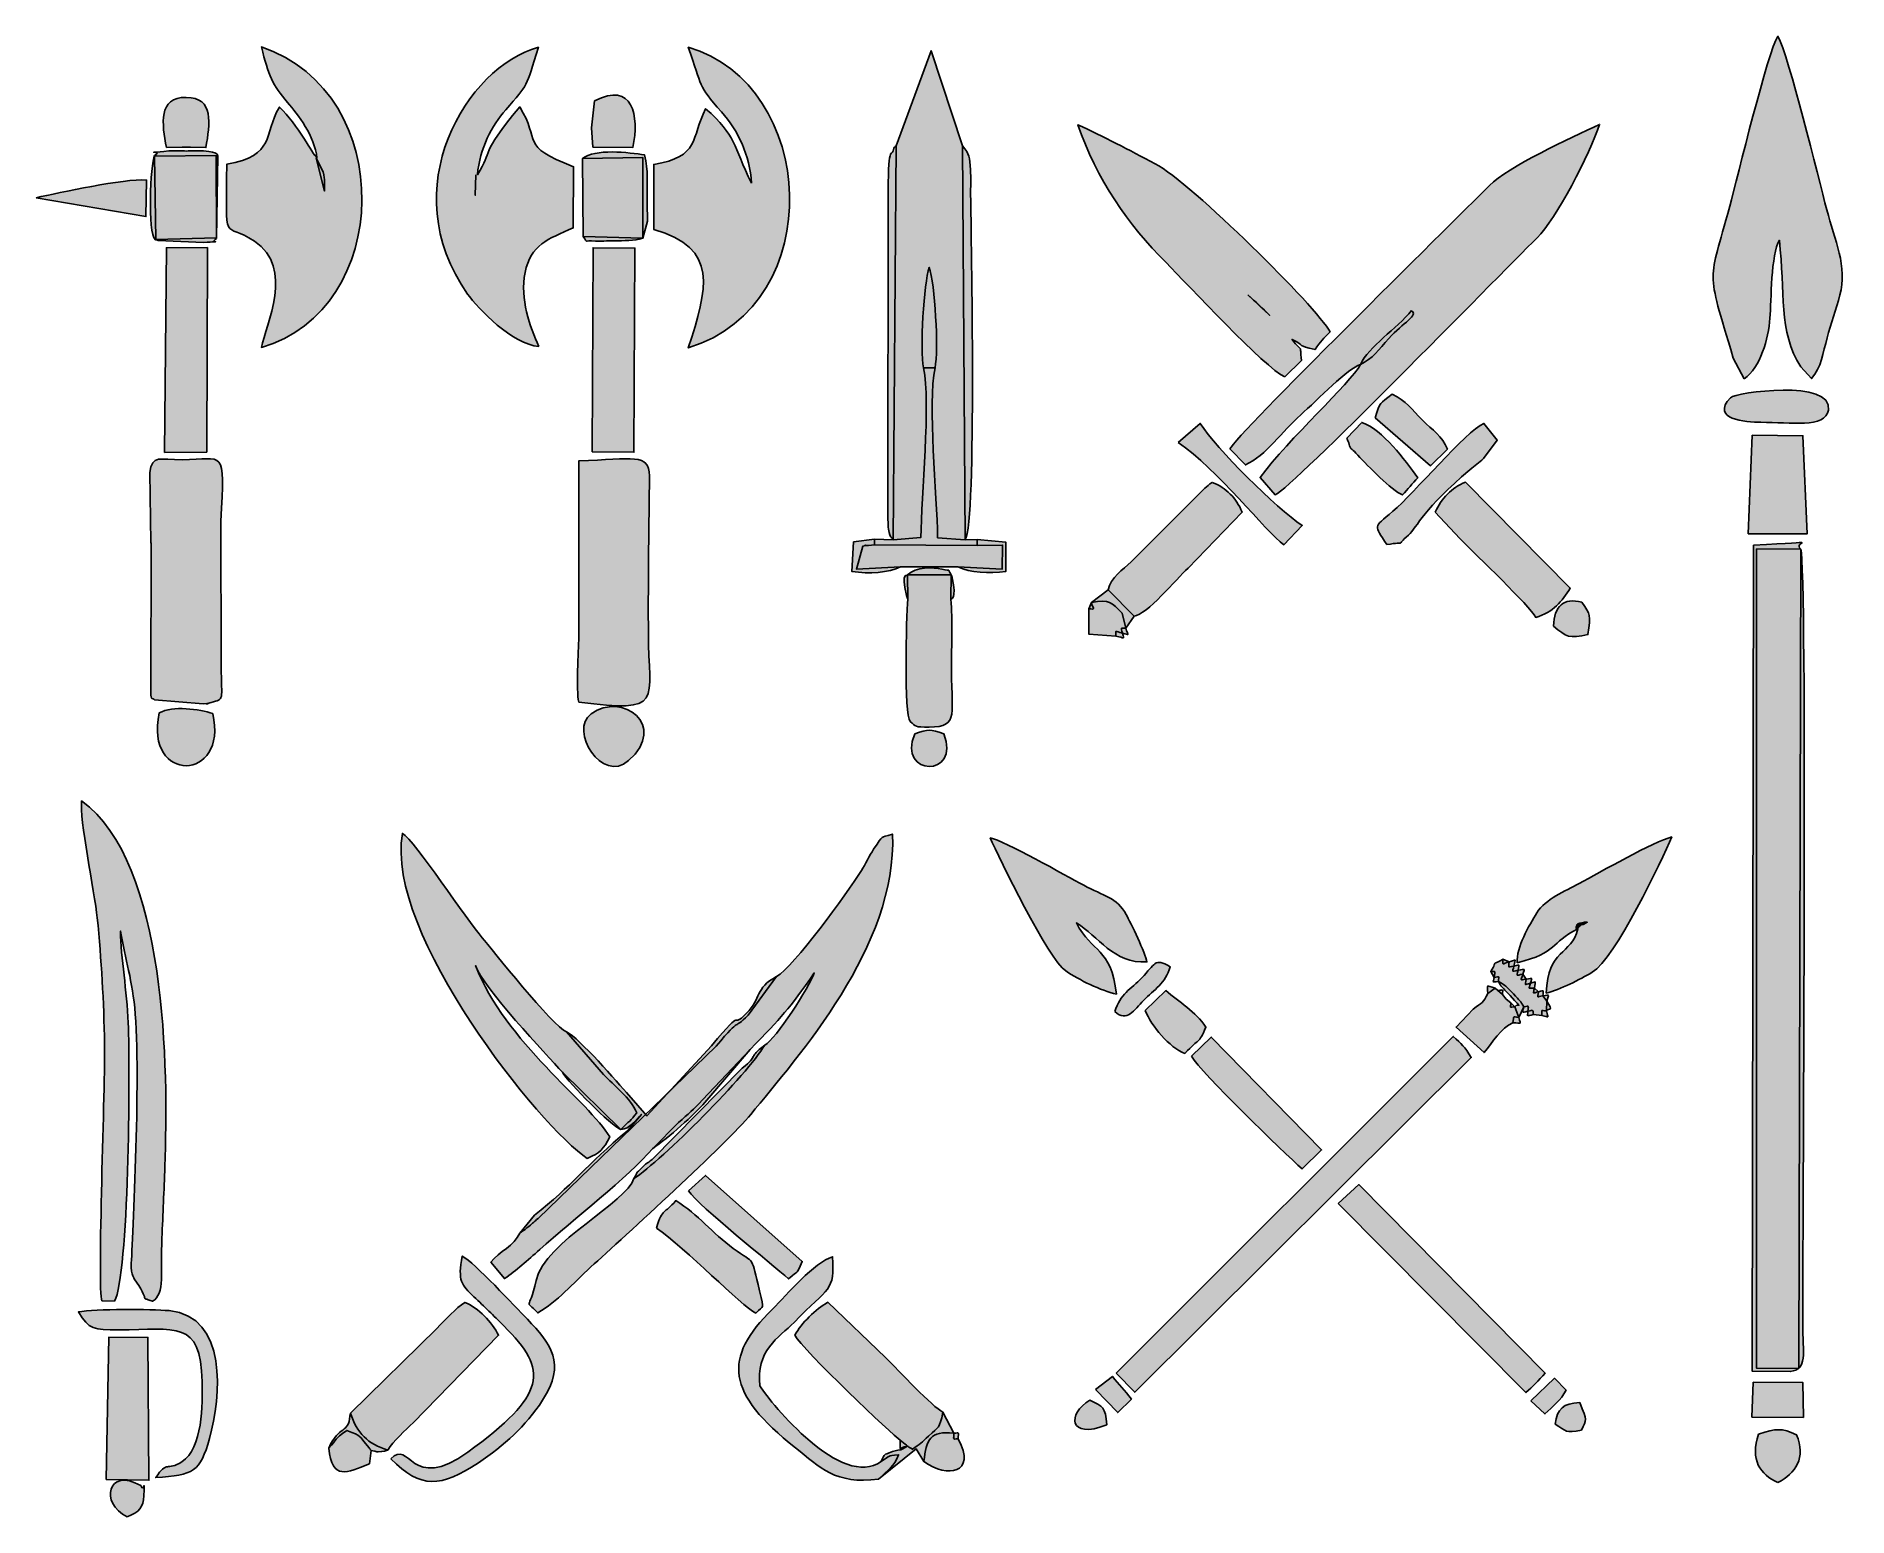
# Model space of a CAD drawing. Header units: centimetres. Extents: x -7.3 to 6.4, y -3.2 to 8.
import ezdxf

# ---------------------------------------------------------------- set-up
doc = ezdxf.new("R2010")
doc.units = ezdxf.units.CM
doc.header["$MEASUREMENT"] = 0
doc.layers.add('Capa 1', color=7, linetype='Continuous')

msp = doc.modelspace()

# ---------------------------------------------------------------- hatches: boundary and pattern name
at = {"layer": 'Capa 1', "true_color": 0x030303}
h = msp.add_hatch(color=18, dxfattribs=at)
edge = h.paths.add_edge_path()
edge.add_spline(control_points=[(-5.15766, 7.12783), (-5.16272, 7.1336), (-5.16988, 7.1508), (-5.17188, 7.14594), (-5.17577, 7.13639), (-5.30643, 7.38689), (-5.44169, 7.51332), (-5.56518, 7.30149), (-5.46726, 7.14967), (-5.84016, 7.08023), (-5.8442, 6.44375), (-5.86856, 6.65758), (-5.62972, 6.49856), (-5.32733, 6.29717), (-5.54187, 5.86393), (-5.57763, 5.69551), (-4.58916, 5.97301), (-4.5391, 7.61852), (-5.5779, 7.96811), (-5.52279, 7.75156), (-5.49401, 7.68148), (-5.37945, 7.54833), (-5.30247, 7.45889), (-5.1732, 7.29263), (-5.15766, 7.12783)], knot_values=[0, 0, 0, 0, 0.125, 0.125, 0.125, 0.25, 0.25, 0.25, 0.375, 0.375, 0.375, 0.5, 0.5, 0.5, 0.625, 0.625, 0.625, 0.75, 0.75, 0.75, 0.875, 0.875, 0.875, 1, 1, 1, 1], degree=3, periodic=1)
h = msp.add_hatch(color=18, dxfattribs=at)
edge = h.paths.add_edge_path()
edge.add_spline(control_points=[(-3.47881, 5.70245), (-3.54731, 5.85186), (-3.62312, 6.06199), (-3.58314, 6.26187), (-3.54071, 6.47412), (-3.41076, 6.51293), (-3.21919, 6.5998), (-3.21919, 6.5998), (-3.21579, 7.06212), (-3.21579, 7.06212), (-3.63633, 7.225), (-3.45787, 7.24925), (-3.62388, 7.51472), (-3.94031, 7.13432), (-3.81696, 7.20025), (-3.94404, 7.00091), (-3.92578, 7.20267), (-3.83556, 7.37082), (-3.72889, 7.49371), (-3.55689, 7.69189), (-3.57967, 7.65409), (-3.48266, 7.96547), (-4.02446, 7.81817), (-4.58256, 6.8954), (-4.01737, 6.09907), (-3.93955, 5.98946), (-3.6771, 5.71509), (-3.47881, 5.70245)], knot_values=[0, 0, 0, 0, 0.11111111, 0.11111111, 0.11111111, 0.22222222, 0.22222222, 0.22222222, 0.33333333, 0.33333333, 0.33333333, 0.44444444, 0.44444444, 0.44444444, 0.55555556, 0.55555556, 0.55555556, 0.66666667, 0.66666667, 0.66666667, 0.77777778, 0.77777778, 0.77777778, 0.88888889, 0.88888889, 0.88888889, 1, 1, 1, 1], degree=3, periodic=1)
h = msp.add_hatch(color=18, dxfattribs=at)
edge = h.paths.add_edge_path()
edge.add_spline(control_points=[(-1.8703, 6.93735), (-2.01186, 7.22756), (-1.98093, 7.29383), (-2.21796, 7.50122), (-2.32844, 7.2801), (-2.25874, 7.13636), (-2.61002, 7.0797), (-2.61002, 7.0797), (-2.60836, 6.58678), (-2.60836, 6.58678), (-2.11453, 6.44715), (-2.20276, 6.14343), (-2.34858, 5.69083), (-1.27332, 6.02714), (-1.38044, 7.68838), (-2.34821, 7.96611), (-2.23908, 7.65866), (-2.28235, 7.68548), (-2.09745, 7.4767), (-1.97278, 7.33593), (-1.88305, 7.15159), (-1.8703, 6.93735)], knot_values=[0, 0, 0, 0, 0.14285714, 0.14285714, 0.14285714, 0.28571429, 0.28571429, 0.28571429, 0.42857143, 0.42857143, 0.42857143, 0.57142857, 0.57142857, 0.57142857, 0.71428571, 0.71428571, 0.71428571, 0.85714286, 0.85714286, 0.85714286, 1, 1, 1, 1], degree=3, periodic=1)
h = msp.add_hatch(color=18, dxfattribs=at)
edge = h.paths.add_edge_path()
edge.add_spline(control_points=[(5.63824, 5.4569), (5.76306, 5.54531), (5.82247, 5.75801), (5.8342, 5.91753), (5.84378, 6.048), (5.84065, 6.39871), (5.90496, 6.50599), (5.95022, 6.11427), (5.89625, 5.81489), (6.06647, 5.54852), (6.06647, 5.54852), (6.14923, 5.45882), (6.14923, 5.45882), (6.22331, 5.54501), (6.23459, 5.65387), (6.2665, 5.76838), (6.29645, 5.87589), (6.33213, 5.98067), (6.3634, 6.09183), (6.42251, 6.3017), (6.32327, 6.51368), (6.26424, 6.73472), (6.19883, 6.97971), (5.9773, 7.90104), (5.89372, 8.04928), (5.81986, 7.93997), (5.58687, 6.9782), (5.52954, 6.76259), (5.36942, 6.16078), (5.34573, 6.32305), (5.55613, 5.61479), (5.55613, 5.61479), (5.63824, 5.4569), (5.63824, 5.4569)], knot_values=[0, 0, 0, 0, 0.09090909, 0.09090909, 0.09090909, 0.18181818, 0.18181818, 0.18181818, 0.27272727, 0.27272727, 0.27272727, 0.36363636, 0.36363636, 0.36363636, 0.45454545, 0.45454545, 0.45454545, 0.54545455, 0.54545455, 0.54545455, 0.63636364, 0.63636364, 0.63636364, 0.72727273, 0.72727273, 0.72727273, 0.81818182, 0.81818182, 0.81818182, 0.90909091, 0.90909091, 0.90909091, 1, 1, 1, 1], degree=3, periodic=1)
h = msp.add_hatch(color=18, dxfattribs=at)
edge = h.paths.add_edge_path()
edge.add_spline(control_points=[(-0.77685, 7.22058), (-0.77685, 7.22058), (-0.79752, 4.24063), (-0.79752, 4.24063), (-0.79752, 4.24063), (-0.58874, 4.25727), (-0.58874, 4.25727), (-0.58543, 4.56906), (-0.51357, 5.2818), (-0.56872, 5.53984), (-0.59719, 5.67861), (-0.56755, 6.18092), (-0.52534, 6.30049), (-0.48313, 6.18092), (-0.45352, 5.67861), (-0.482, 5.53984), (-0.53963, 5.27011), (-0.4665, 4.5763), (-0.46235, 4.25501), (-0.46235, 4.25501), (-0.25297, 4.24048), (-0.25297, 4.24048), (-0.25297, 4.24048), (-0.27398, 7.21956), (-0.27398, 7.21956), (-0.27398, 7.21956), (-0.51138, 7.9388), (-0.51138, 7.9388), (-0.51138, 7.9388), (-0.77685, 7.22058), (-0.77685, 7.22058)], knot_values=[0, 0, 0, 0, 0.1, 0.1, 0.1, 0.2, 0.2, 0.2, 0.3, 0.3, 0.3, 0.4, 0.4, 0.4, 0.5, 0.5, 0.5, 0.6, 0.6, 0.6, 0.7, 0.7, 0.7, 0.8, 0.8, 0.8, 0.9, 0.9, 0.9, 1, 1, 1, 1], degree=3, periodic=1)
h = msp.add_hatch(color=18, dxfattribs=at)
edge = h.paths.add_edge_path()
edge.add_spline(control_points=[(-3.05684, 7.56078), (-3.05684, 7.56078), (-3.08087, 7.35607), (-3.08087, 7.35607), (-3.08087, 7.35607), (-3.06985, 7.21021), (-3.06985, 7.21021), (-3.06985, 7.21021), (-2.7678, 7.20851), (-2.7678, 7.20851), (-2.71767, 7.44596), (-2.76889, 7.71162), (-3.05684, 7.56078)], knot_values=[0, 0, 0, 0, 0.25, 0.25, 0.25, 0.5, 0.5, 0.5, 0.75, 0.75, 0.75, 1, 1, 1, 1], degree=3, periodic=1)
h = msp.add_hatch(color=18, dxfattribs=at)
edge = h.paths.add_edge_path()
edge.add_spline(control_points=[(-6.29626, 7.20633), (-6.29626, 7.20633), (-6.17797, 7.20964), (-6.17797, 7.20964), (-6.17797, 7.20964), (-6.11412, 7.20908), (-6.11412, 7.20908), (-6.11412, 7.20908), (-5.99745, 7.20719), (-5.99745, 7.20719), (-5.96769, 7.38681), (-5.93453, 7.58522), (-6.14606, 7.58658), (-6.36016, 7.58801), (-6.3298, 7.3864), (-6.29626, 7.20633)], knot_values=[0, 0, 0, 0, 0.2, 0.2, 0.2, 0.4, 0.4, 0.4, 0.6, 0.6, 0.6, 0.8, 0.8, 0.8, 1, 1, 1, 1], degree=3, periodic=1)
h = msp.add_hatch(color=18, dxfattribs=at)
edge = h.paths.add_edge_path()
edge.add_spline(control_points=[(2.16342, 5.47146), (2.16342, 5.47146), (2.28925, 5.59665), (2.28925, 5.59665), (2.27627, 5.73448), (2.3009, 5.64659), (2.21909, 5.75533), (2.32376, 5.70498), (2.24874, 5.71128), (2.39264, 5.67922), (2.43296, 5.73945), (2.45797, 5.76322), (2.50689, 5.81327), (2.40527, 5.99866), (1.46387, 6.93463), (1.18252, 7.08464), (0.98563, 7.18962), (0.79043, 7.28984), (0.59859, 7.37976), (0.73664, 6.97054), (0.98159, 6.62088), (1.26539, 6.33648), (1.428, 6.17353), (2.01548, 5.53954), (2.16342, 5.47146)], knot_values=[0, 0, 0, 0, 0.125, 0.125, 0.125, 0.25, 0.25, 0.25, 0.375, 0.375, 0.375, 0.5, 0.5, 0.5, 0.625, 0.625, 0.625, 0.75, 0.75, 0.75, 0.875, 0.875, 0.875, 1, 1, 1, 1], degree=3, periodic=1)
h = msp.add_hatch(color=18, dxfattribs=at)
edge = h.paths.add_edge_path()
edge.add_spline(control_points=[(1.7479, 4.92679), (1.7479, 4.92679), (1.866, 4.80665), (1.866, 4.80665), (2.02212, 4.87692), (2.14505, 5.06152), (2.28401, 5.1846), (2.41074, 5.29682), (2.64619, 5.54312), (2.73607, 5.56493), (2.66218, 5.42378), (2.19171, 5.0046), (1.97659, 4.71066), (1.97659, 4.71066), (2.09084, 4.58018), (2.09084, 4.58018), (2.22803, 4.63922), (3.74194, 6.19978), (4.07364, 6.52511), (4.21147, 6.6603), (4.47271, 7.16004), (4.54536, 7.38229), (4.32153, 7.27999), (3.85166, 7.06088), (3.7115, 6.91973), (3.39714, 6.6033), (1.80161, 5.03738), (1.7479, 4.92679)], knot_values=[0, 0, 0, 0, 0.11111111, 0.11111111, 0.11111111, 0.22222222, 0.22222222, 0.22222222, 0.33333333, 0.33333333, 0.33333333, 0.44444444, 0.44444444, 0.44444444, 0.55555556, 0.55555556, 0.55555556, 0.66666667, 0.66666667, 0.66666667, 0.77777778, 0.77777778, 0.77777778, 0.88888889, 0.88888889, 0.88888889, 1, 1, 1, 1], degree=3, periodic=1)
at = {"layer": 'Capa 1', "true_color": 0xaeaeae}
h = msp.add_hatch(color=253, dxfattribs=at)
edge = h.paths.add_edge_path()
edge.add_spline(control_points=[(-6.38585, 7.1479), (-6.41746, 7.0803), (-6.4382, 6.55997), (-6.38215, 6.51134), (-6.37442, 6.5084), (-6.36325, 6.51172), (-6.35888, 6.50274), (-6.35888, 6.50274), (-6.01616, 6.48818), (-6.01616, 6.48818), (-5.8431, 6.50305), (-5.98131, 6.4797), (-5.91647, 6.51953), (-5.91647, 6.51953), (-5.90605, 7.14616), (-5.90605, 7.14616), (-5.91677, 7.15216), (-5.89361, 7.16932), (-6.01522, 7.18173), (-6.04041, 7.1843), (-6.1154, 7.18094), (-6.14603, 7.18098), (-6.17371, 7.18102), (-6.25575, 7.18441), (-6.27695, 7.18211), (-6.50685, 7.15706), (-6.30939, 7.1898), (-6.38585, 7.1479)], knot_values=[0, 0, 0, 0, 0.11111111, 0.11111111, 0.11111111, 0.22222222, 0.22222222, 0.22222222, 0.33333333, 0.33333333, 0.33333333, 0.44444444, 0.44444444, 0.44444444, 0.55555556, 0.55555556, 0.55555556, 0.66666667, 0.66666667, 0.66666667, 0.77777778, 0.77777778, 0.77777778, 0.88888889, 0.88888889, 0.88888889, 1, 1, 1, 1], degree=3, periodic=1)
at = {"layer": 'Capa 1', "true_color": 0x030303}
h = msp.add_hatch(color=18, dxfattribs=at)
edge = h.paths.add_edge_path()
edge.add_spline(control_points=[(-6.37536, 6.51134), (-6.37536, 6.51134), (-5.9165, 6.52474), (-5.9165, 6.52474), (-5.9165, 6.52474), (-5.91899, 7.14624), (-5.91899, 7.14624), (-5.91899, 7.14624), (-6.38585, 7.14088), (-6.38585, 7.14088), (-6.38585, 7.14088), (-6.37536, 6.51134), (-6.37536, 6.51134)], knot_values=[0, 0, 0, 0, 0.25, 0.25, 0.25, 0.5, 0.5, 0.5, 0.75, 0.75, 0.75, 1, 1, 1, 1], degree=3, periodic=1)
at = {"layer": 'Capa 1', "true_color": 0xaeaeae}
h = msp.add_hatch(color=253, dxfattribs=at)
edge = h.paths.add_edge_path()
edge.add_spline(control_points=[(-6.38585, 7.14088), (-6.38585, 7.14088), (-5.91899, 7.14624), (-5.91899, 7.14624), (-5.91899, 7.14624), (-5.9165, 6.52474), (-5.9165, 6.52474), (-5.9165, 6.52474), (-6.37536, 6.51134), (-6.37536, 6.51134), (-6.37536, 6.51134), (-6.38585, 7.14088), (-6.38585, 7.14088)], knot_values=[0, 0, 0, 0, 0.25, 0.25, 0.25, 0.5, 0.5, 0.5, 0.75, 0.75, 0.75, 1, 1, 1, 1], degree=3, periodic=1)
at = {"layer": 'Capa 1', "true_color": 0x030303}
h = msp.add_hatch(color=18, dxfattribs=at)
edge = h.paths.add_edge_path()
edge.add_spline(control_points=[(-5.16355, 7.1264), (-5.16355, 7.1264), (-5.11017, 7.02252), (-5.11017, 7.02252), (-5.09595, 6.95655), (-5.10071, 6.94402), (-5.1015, 6.87813), (-5.1015, 6.87813), (-5.16355, 7.1264), (-5.16355, 7.1264)], knot_values=[0, 0, 0, 0, 0.33333333, 0.33333333, 0.33333333, 0.66666667, 0.66666667, 0.66666667, 1, 1, 1, 1], degree=3, periodic=1)
at = {"layer": 'Capa 1', "true_color": 0x848484}
h = msp.add_hatch(color=252, dxfattribs=at)
edge = h.paths.add_edge_path()
edge.add_spline(control_points=[(-2.69285, 6.52085), (-2.69285, 6.52085), (-3.14469, 6.53322), (-3.14469, 6.53322), (-3.09958, 6.47894), (-3.15242, 6.50919), (-3.04937, 6.49943), (-3.03319, 6.49792), (-2.94349, 6.50158), (-2.92064, 6.50199), (-2.82513, 6.50369), (-2.76312, 6.49818), (-2.69285, 6.52085), (-2.69285, 6.52085), (-2.65785, 6.65015), (-2.65785, 6.65015), (-2.6557, 6.69579), (-2.66045, 6.76388), (-2.66064, 6.81276), (-2.66109, 6.93697), (-2.64879, 7.03184), (-2.67874, 7.15114), (-2.79496, 7.17079), (-3.05967, 7.19999), (-3.14782, 7.12447), (-3.14782, 7.12447), (-2.69323, 7.13258), (-2.69323, 7.13258), (-2.69323, 7.13258), (-2.69285, 6.52085), (-2.69285, 6.52085)], knot_values=[0, 0, 0, 0, 0.1, 0.1, 0.1, 0.2, 0.2, 0.2, 0.3, 0.3, 0.3, 0.4, 0.4, 0.4, 0.5, 0.5, 0.5, 0.6, 0.6, 0.6, 0.7, 0.7, 0.7, 0.8, 0.8, 0.8, 0.9, 0.9, 0.9, 1, 1, 1, 1], degree=3, periodic=1)
at = {"layer": 'Capa 1', "true_color": 0x030303}
h = msp.add_hatch(color=18, dxfattribs=at)
edge = h.paths.add_edge_path()
edge.add_spline(control_points=[(-3.14469, 6.53322), (-3.14469, 6.53322), (-2.69285, 6.52085), (-2.69285, 6.52085), (-2.69285, 6.52085), (-2.69323, 7.13258), (-2.69323, 7.13258), (-2.69323, 7.13258), (-3.14782, 7.12447), (-3.14782, 7.12447), (-3.14782, 7.12447), (-3.14469, 6.53322), (-3.14469, 6.53322)], knot_values=[0, 0, 0, 0, 0.25, 0.25, 0.25, 0.5, 0.5, 0.5, 0.75, 0.75, 0.75, 1, 1, 1, 1], degree=3, periodic=1)
at = {"layer": 'Capa 1', "true_color": 0xe0e0e0}
h = msp.add_hatch(color=254, dxfattribs=at)
edge = h.paths.add_edge_path()
edge.add_spline(control_points=[(-0.79752, 4.24063), (-0.79752, 4.24063), (-0.94067, 4.2435), (-0.94067, 4.2435), (-0.94067, 4.2435), (-0.94067, 4.20148), (-0.94067, 4.20148), (-0.94067, 4.20148), (-0.16353, 4.19692), (-0.16353, 4.19692), (-0.16353, 4.19692), (-0.16353, 4.24184), (-0.16353, 4.24184), (-0.16353, 4.24184), (-0.25297, 4.24048), (-0.25297, 4.24048), (-0.16599, 4.37099), (-0.2097, 6.53564), (-0.21246, 6.84467), (-0.21295, 6.89887), (-0.21031, 6.98763), (-0.2137, 7.03749), (-0.22053, 7.13775), (-0.21917, 7.15224), (-0.27398, 7.21956), (-0.27398, 7.21956), (-0.25297, 4.24048), (-0.25297, 4.24048), (-0.25297, 4.24048), (-0.46235, 4.25501), (-0.46235, 4.25501), (-0.4665, 4.5763), (-0.53963, 5.27011), (-0.482, 5.53984), (-0.482, 5.53984), (-0.56872, 5.53984), (-0.56872, 5.53984), (-0.51357, 5.2818), (-0.58543, 4.56906), (-0.58874, 4.25727), (-0.58874, 4.25727), (-0.79752, 4.24063), (-0.79752, 4.24063), (-0.79752, 4.24063), (-0.77685, 7.22058), (-0.77685, 7.22058), (-0.78485, 7.21259), (-0.79296, 7.21021), (-0.79564, 7.19237), (-0.80495, 7.12968), (-0.83452, 7.25853), (-0.83694, 6.87658), (-0.83694, 6.87658), (-0.84015, 4.41569), (-0.84015, 4.41569), (-0.83996, 4.40675), (-0.83502, 4.32513), (-0.83388, 4.32015), (-0.81585, 4.24022), (-0.81235, 4.26285), (-0.79752, 4.24063)], knot_values=[0, 0, 0, 0, 0.05, 0.05, 0.05, 0.1, 0.1, 0.1, 0.15, 0.15, 0.15, 0.2, 0.2, 0.2, 0.25, 0.25, 0.25, 0.3, 0.3, 0.3, 0.35, 0.35, 0.35, 0.4, 0.4, 0.4, 0.45, 0.45, 0.45, 0.5, 0.5, 0.5, 0.55, 0.55, 0.55, 0.6, 0.6, 0.6, 0.65, 0.65, 0.65, 0.7, 0.7, 0.7, 0.75, 0.75, 0.75, 0.8, 0.8, 0.8, 0.85, 0.85, 0.85, 0.9, 0.9, 0.9, 0.95, 0.95, 0.95, 1, 1, 1, 1], degree=3, periodic=1)
at = {"layer": 'Capa 1', "true_color": 0x030303}
h = msp.add_hatch(color=18, dxfattribs=at)
edge = h.paths.add_edge_path()
edge.add_spline(control_points=[(-3.95634, 7.00185), (-3.95634, 7.00185), (-3.95984, 6.84607), (-3.95984, 6.84607), (-3.95984, 6.84607), (-3.95634, 7.00185), (-3.95634, 7.00185)], knot_values=[0, 0, 0, 0, 0.5, 0.5, 0.5, 1, 1, 1, 1], degree=3, periodic=1)
h = msp.add_hatch(color=18, dxfattribs=at)
edge = h.paths.add_edge_path()
edge.add_spline(control_points=[(-7.28097, 6.82789), (-7.28097, 6.82789), (-6.45091, 6.68485), (-6.45091, 6.68485), (-6.45091, 6.68485), (-6.4462, 6.96058), (-6.4462, 6.96058), (-6.61812, 6.97499), (-7.10357, 6.86534), (-7.28097, 6.82789)], knot_values=[0, 0, 0, 0, 0.33333333, 0.33333333, 0.33333333, 0.66666667, 0.66666667, 0.66666667, 1, 1, 1, 1], degree=3, periodic=1)
h = msp.add_hatch(color=18, dxfattribs=at)
edge = h.paths.add_edge_path()
edge.add_spline(control_points=[(-6.31067, 4.90125), (-6.31067, 4.90125), (-5.99089, 4.90295), (-5.99089, 4.90295), (-5.99089, 4.90295), (-5.98561, 6.44998), (-5.98561, 6.44998), (-5.98561, 6.44998), (-6.29664, 6.4496), (-6.29664, 6.4496), (-6.29664, 6.4496), (-6.31067, 4.90125), (-6.31067, 4.90125)], knot_values=[0, 0, 0, 0, 0.25, 0.25, 0.25, 0.5, 0.5, 0.5, 0.75, 0.75, 0.75, 1, 1, 1, 1], degree=3, periodic=1)
h = msp.add_hatch(color=18, dxfattribs=at)
edge = h.paths.add_edge_path()
edge.add_spline(control_points=[(-3.07634, 4.90544), (-3.07634, 4.90544), (-2.7592, 4.90193), (-2.7592, 4.90193), (-2.7592, 4.90193), (-2.75241, 6.44696), (-2.75241, 6.44696), (-2.75241, 6.44696), (-3.0685, 6.44926), (-3.0685, 6.44926), (-3.0685, 6.44926), (-3.07634, 4.90544), (-3.07634, 4.90544)], knot_values=[0, 0, 0, 0, 0.25, 0.25, 0.25, 0.5, 0.5, 0.5, 0.75, 0.75, 0.75, 1, 1, 1, 1], degree=3, periodic=1)
at = {"layer": 'Capa 1', "true_color": 0x4d4d4d}
h = msp.add_hatch(color=251, dxfattribs=at)
edge = h.paths.add_edge_path()
edge.add_spline(control_points=[(-0.56872, 5.53984), (-0.56872, 5.53984), (-0.482, 5.53984), (-0.482, 5.53984), (-0.45352, 5.67861), (-0.48313, 6.18092), (-0.52534, 6.30049), (-0.56755, 6.18092), (-0.59719, 5.67861), (-0.56872, 5.53984)], knot_values=[0, 0, 0, 0, 0.33333333, 0.33333333, 0.33333333, 0.66666667, 0.66666667, 0.66666667, 1, 1, 1, 1], degree=3, periodic=1)
at = {"layer": 'Capa 1', "true_color": 0x030303}
h = msp.add_hatch(color=18, dxfattribs=at)
edge = h.paths.add_edge_path()
edge.add_spline(control_points=[(1.8832, 6.09277), (1.94438, 6.04095), (1.9976, 5.98723), (2.0489, 5.93861), (2.0489, 5.93861), (1.8832, 6.09277), (1.8832, 6.09277)], knot_values=[0, 0, 0, 0, 0.5, 0.5, 0.5, 1, 1, 1, 1], degree=3, periodic=1)
h = msp.add_hatch(color=18, dxfattribs=at)
edge = h.paths.add_edge_path()
edge.add_spline(control_points=[(3.12251, 5.97422), (3.17784, 5.93899), (3.05933, 5.88158), (2.95092, 5.76284), (2.87537, 5.68005), (2.82592, 5.60853), (2.73607, 5.56493), (2.79556, 5.70049), (3.01395, 5.8379), (3.12251, 5.97422)], knot_values=[0, 0, 0, 0, 0.33333333, 0.33333333, 0.33333333, 0.66666667, 0.66666667, 0.66666667, 1, 1, 1, 1], degree=3, periodic=1)
h = msp.add_hatch(color=18, dxfattribs=at)
edge = h.paths.add_edge_path()
edge.add_spline(control_points=[(5.766, 5.12859), (5.98998, 5.12859), (6.25288, 5.0817), (6.27555, 5.22119), (6.31406, 5.45833), (5.57126, 5.35464), (5.53459, 5.315), (5.38251, 5.15058), (5.64805, 5.12859), (5.766, 5.12859)], knot_values=[0, 0, 0, 0, 0.33333333, 0.33333333, 0.33333333, 0.66666667, 0.66666667, 0.66666667, 1, 1, 1, 1], degree=3, periodic=1)
h = msp.add_hatch(color=18, dxfattribs=at)
edge = h.paths.add_edge_path()
edge.add_spline(control_points=[(2.8481, 5.16295), (2.8481, 5.16295), (3.26607, 4.80016), (3.26607, 4.80016), (3.26607, 4.80016), (3.39398, 4.92637), (3.39398, 4.92637), (3.35429, 5.0241), (3.28093, 5.07016), (3.20493, 5.14515), (3.12126, 5.22768), (3.08287, 5.28976), (2.97548, 5.34129), (2.87718, 5.26445), (2.88895, 5.28916), (2.8481, 5.16295)], knot_values=[0, 0, 0, 0, 0.2, 0.2, 0.2, 0.4, 0.4, 0.4, 0.6, 0.6, 0.6, 0.8, 0.8, 0.8, 1, 1, 1, 1], degree=3, periodic=1)
h = msp.add_hatch(color=18, dxfattribs=at)
edge = h.paths.add_edge_path()
edge.add_spline(control_points=[(1.3569, 4.97465), (1.65194, 4.77904), (2.02087, 4.2988), (2.15727, 4.20295), (2.15727, 4.20295), (2.29611, 4.34813), (2.29611, 4.34813), (2.0982, 4.48155), (1.64504, 4.92788), (1.52422, 5.11965), (1.52422, 5.11965), (1.3569, 4.97465), (1.3569, 4.97465)], knot_values=[0, 0, 0, 0, 0.25, 0.25, 0.25, 0.5, 0.5, 0.5, 0.75, 0.75, 0.75, 1, 1, 1, 1], degree=3, periodic=1)
h = msp.add_hatch(color=18, dxfattribs=at)
edge = h.paths.add_edge_path()
edge.add_spline(control_points=[(2.63438, 5.0077), (2.6787, 4.89265), (2.63129, 4.97013), (2.71642, 4.88005), (2.79507, 4.79692), (2.96971, 4.615), (3.05499, 4.57886), (3.09324, 4.62556), (3.13017, 4.66302), (3.16947, 4.70952), (3.07234, 4.84343), (2.90438, 5.07488), (2.74652, 5.12723), (2.74652, 5.12723), (2.63438, 5.0077), (2.63438, 5.0077)], knot_values=[0, 0, 0, 0, 0.2, 0.2, 0.2, 0.4, 0.4, 0.4, 0.6, 0.6, 0.6, 0.8, 0.8, 0.8, 1, 1, 1, 1], degree=3, periodic=1)
h = msp.add_hatch(color=18, dxfattribs=at)
edge = h.paths.add_edge_path()
edge.add_spline(control_points=[(2.93561, 4.20363), (3.09716, 4.23083), (2.99287, 4.18262), (3.09848, 4.27605), (3.16694, 4.33659), (3.21507, 4.47872), (3.56371, 4.76871), (3.60339, 4.80171), (3.63304, 4.82363), (3.66816, 4.85471), (3.66816, 4.85471), (3.77159, 4.99242), (3.77159, 4.99242), (3.77159, 4.99242), (3.66952, 5.12063), (3.66952, 5.12063), (3.53248, 5.05892), (3.14103, 4.59044), (2.98125, 4.45526), (2.82437, 4.32256), (2.84067, 4.3596), (2.93561, 4.20363)], knot_values=[0, 0, 0, 0, 0.14285714, 0.14285714, 0.14285714, 0.28571429, 0.28571429, 0.28571429, 0.42857143, 0.42857143, 0.42857143, 0.57142857, 0.57142857, 0.57142857, 0.71428571, 0.71428571, 0.71428571, 0.85714286, 0.85714286, 0.85714286, 1, 1, 1, 1], degree=3, periodic=1)
h = msp.add_hatch(color=18, dxfattribs=at)
edge = h.paths.add_edge_path()
edge.add_spline(control_points=[(-6.41021, 3.04153), (-6.40256, 3.03659), (-6.39037, 3.04018), (-6.38562, 3.0295), (-6.38562, 3.0295), (-6.01703, 2.99861), (-6.01703, 2.99861), (-5.9185, 3.01177), (-6.05395, 2.98367), (-5.95875, 3.00981), (-5.85449, 3.0384), (-5.88082, 3.01415), (-5.8812, 3.28656), (-5.8812, 3.28656), (-5.8841, 4.3808), (-5.8841, 4.3808), (-5.85366, 4.95149), (-5.85736, 4.84509), (-6.17797, 4.84509), (-6.34639, 4.84509), (-6.40599, 4.88707), (-6.42047, 4.7477), (-6.42047, 4.7477), (-6.41308, 4.21993), (-6.41308, 4.21993), (-6.41285, 4.21585), (-6.41127, 4.20635), (-6.41108, 4.20239), (-6.41108, 4.20239), (-6.41451, 3.10173), (-6.41451, 3.10173), (-6.41368, 3.07084), (-6.41448, 3.0547), (-6.41021, 3.04153)], knot_values=[0, 0, 0, 0, 0.09090909, 0.09090909, 0.09090909, 0.18181818, 0.18181818, 0.18181818, 0.27272727, 0.27272727, 0.27272727, 0.36363636, 0.36363636, 0.36363636, 0.45454545, 0.45454545, 0.45454545, 0.54545455, 0.54545455, 0.54545455, 0.63636364, 0.63636364, 0.63636364, 0.72727273, 0.72727273, 0.72727273, 0.81818182, 0.81818182, 0.81818182, 0.90909091, 0.90909091, 0.90909091, 1, 1, 1, 1], degree=3, periodic=1)
h = msp.add_hatch(color=18, dxfattribs=at)
edge = h.paths.add_edge_path()
edge.add_spline(control_points=[(5.66872, 4.28382), (5.66872, 4.28382), (6.11528, 4.28424), (6.11528, 4.28424), (6.11528, 4.28424), (6.08341, 5.02739), (6.08341, 5.02739), (6.08341, 5.02739), (5.7001, 5.03059), (5.7001, 5.03059), (5.7001, 5.03059), (5.66872, 4.28382), (5.66872, 4.28382)], knot_values=[0, 0, 0, 0, 0.25, 0.25, 0.25, 0.5, 0.5, 0.5, 0.75, 0.75, 0.75, 1, 1, 1, 1], degree=3, periodic=1)
h = msp.add_hatch(color=18, dxfattribs=at)
edge = h.paths.add_edge_path()
edge.add_spline(control_points=[(-3.17717, 3.01189), (-2.52353, 2.92969), (-2.64879, 3.00604), (-2.65034, 3.54079), (-2.65038, 3.56044), (-2.65038, 3.59156), (-2.65053, 3.61151), (-2.6506, 3.62113), (-2.65124, 3.64893), (-2.65128, 3.65847), (-2.65128, 3.65847), (-2.64894, 3.98052), (-2.64894, 3.98052), (-2.64947, 4.03804), (-2.64936, 4.03525), (-2.65053, 4.09598), (-2.65053, 4.09598), (-2.64215, 4.72363), (-2.64215, 4.72363), (-2.6454, 4.89869), (-2.76218, 4.84829), (-3.17641, 4.83777), (-3.17641, 4.83777), (-3.17664, 3.49998), (-3.17664, 3.49998), (-3.17973, 3.40255), (-3.19701, 3.09883), (-3.17717, 3.01189)], knot_values=[0, 0, 0, 0, 0.11111111, 0.11111111, 0.11111111, 0.22222222, 0.22222222, 0.22222222, 0.33333333, 0.33333333, 0.33333333, 0.44444444, 0.44444444, 0.44444444, 0.55555556, 0.55555556, 0.55555556, 0.66666667, 0.66666667, 0.66666667, 0.77777778, 0.77777778, 0.77777778, 0.88888889, 0.88888889, 0.88888889, 1, 1, 1, 1], degree=3, periodic=1)
h = msp.add_hatch(color=18, dxfattribs=at)
edge = h.paths.add_edge_path()
edge.add_spline(control_points=[(0.82713, 3.86129), (0.82713, 3.86129), (1.02448, 3.66251), (1.02448, 3.66251), (1.11595, 3.6693), (1.34396, 3.94212), (1.43177, 4.02643), (1.43177, 4.02643), (1.84144, 4.44949), (1.84144, 4.44949), (1.79441, 4.5562), (1.72308, 4.6322), (1.61433, 4.67426), (1.56734, 4.64182), (1.549, 4.62005), (1.51272, 4.58437), (1.51272, 4.58437), (1.00241, 4.07429), (1.00241, 4.07429), (0.93999, 4.01247), (0.84705, 3.95506), (0.82713, 3.86129)], knot_values=[0, 0, 0, 0, 0.14285714, 0.14285714, 0.14285714, 0.28571429, 0.28571429, 0.28571429, 0.42857143, 0.42857143, 0.42857143, 0.57142857, 0.57142857, 0.57142857, 0.71428571, 0.71428571, 0.71428571, 0.85714286, 0.85714286, 0.85714286, 1, 1, 1, 1], degree=3, periodic=1)
h = msp.add_hatch(color=18, dxfattribs=at)
edge = h.paths.add_edge_path()
edge.add_spline(control_points=[(3.30239, 4.44949), (3.30239, 4.44949), (3.48892, 4.24897), (3.48892, 4.24897), (3.62063, 4.11337), (4.01533, 3.74164), (4.06169, 3.65247), (4.19774, 3.6911), (4.25877, 3.77536), (4.32376, 3.87464), (4.32376, 3.87464), (3.53048, 4.67531), (3.53048, 4.67531), (3.42392, 4.63348), (3.34916, 4.55303), (3.30239, 4.44949)], knot_values=[0, 0, 0, 0, 0.2, 0.2, 0.2, 0.4, 0.4, 0.4, 0.6, 0.6, 0.6, 0.8, 0.8, 0.8, 1, 1, 1, 1], degree=3, periodic=1)
at = {"layer": 'Capa 1', "true_color": 0x848484}
h = msp.add_hatch(color=252, dxfattribs=at)
edge = h.paths.add_edge_path()
edge.add_spline(control_points=[(-0.74192, 4.03412), (-0.74192, 4.03412), (-1.07683, 4.01752), (-1.07683, 4.01752), (-1.07683, 4.01752), (-1.02731, 4.1919), (-1.02731, 4.1919), (-0.95134, 4.20718), (-1.09641, 4.18756), (-0.94067, 4.20148), (-0.94067, 4.20148), (-0.94067, 4.2435), (-0.94067, 4.2435), (-0.94067, 4.2435), (-1.09864, 4.22389), (-1.09864, 4.22389), (-1.09864, 4.22389), (-1.11037, 3.99915), (-1.11037, 3.99915), (-0.97797, 3.98218), (-0.83449, 3.98935), (-0.74192, 4.03412)], knot_values=[0, 0, 0, 0, 0.14285714, 0.14285714, 0.14285714, 0.28571429, 0.28571429, 0.28571429, 0.42857143, 0.42857143, 0.42857143, 0.57142857, 0.57142857, 0.57142857, 0.71428571, 0.71428571, 0.71428571, 0.85714286, 0.85714286, 0.85714286, 1, 1, 1, 1], degree=3, periodic=1)
at = {"layer": 'Capa 1', "true_color": 0x030303}
h = msp.add_hatch(color=18, dxfattribs=at)
edge = h.paths.add_edge_path()
edge.add_spline(control_points=[(-0.74192, 4.03412), (-0.74192, 4.03412), (-0.30879, 4.03412), (-0.30879, 4.03412), (-0.30879, 4.03412), (0.02631, 4.01786), (0.02631, 4.01786), (0.02631, 4.01786), (0.02857, 4.19967), (0.02857, 4.19967), (0.02857, 4.19967), (-0.16353, 4.19692), (-0.16353, 4.19692), (-0.16353, 4.19692), (-0.94067, 4.20148), (-0.94067, 4.20148), (-1.09641, 4.18756), (-0.95134, 4.20718), (-1.02731, 4.1919), (-1.02731, 4.1919), (-1.07683, 4.01752), (-1.07683, 4.01752), (-1.07683, 4.01752), (-0.74192, 4.03412), (-0.74192, 4.03412)], knot_values=[0, 0, 0, 0, 0.125, 0.125, 0.125, 0.25, 0.25, 0.25, 0.375, 0.375, 0.375, 0.5, 0.5, 0.5, 0.625, 0.625, 0.625, 0.75, 0.75, 0.75, 0.875, 0.875, 0.875, 1, 1, 1, 1], degree=3, periodic=1)
at = {"layer": 'Capa 1', "true_color": 0x848484}
h = msp.add_hatch(color=252, dxfattribs=at)
edge = h.paths.add_edge_path()
edge.add_spline(control_points=[(-0.30879, 4.03412), (-0.21725, 3.98984), (-0.07255, 3.98271), (0.05313, 3.99983), (0.05313, 3.99983), (0.0535, 4.22226), (0.0535, 4.22226), (0.0535, 4.22226), (-0.16353, 4.24184), (-0.16353, 4.24184), (-0.16353, 4.24184), (-0.16353, 4.19692), (-0.16353, 4.19692), (-0.16353, 4.19692), (0.02857, 4.19967), (0.02857, 4.19967), (0.02857, 4.19967), (0.02631, 4.01786), (0.02631, 4.01786), (0.02631, 4.01786), (-0.30879, 4.03412), (-0.30879, 4.03412)], knot_values=[0, 0, 0, 0, 0.14285714, 0.14285714, 0.14285714, 0.28571429, 0.28571429, 0.28571429, 0.42857143, 0.42857143, 0.42857143, 0.57142857, 0.57142857, 0.57142857, 0.71428571, 0.71428571, 0.71428571, 0.85714286, 0.85714286, 0.85714286, 1, 1, 1, 1], degree=3, periodic=1)
at = {"layer": 'Capa 1', "true_color": 0xaeaeae}
h = msp.add_hatch(color=253, dxfattribs=at)
edge = h.paths.add_edge_path()
edge.add_spline(control_points=[(6.06681, 4.16938), (5.99435, 4.23094), (6.28317, 4.22834), (5.7095, 4.19895), (5.7095, 4.19895), (5.6998, -2.04972), (5.6998, -2.04972), (5.6998, -2.04972), (5.98685, -2.05221), (5.98685, -2.05221), (6.12064, -2.03633), (6.08247, -1.92423), (6.0822, -1.68219), (6.08115, -0.66527), (6.11702, 4.00334), (6.06681, 4.16938)], knot_values=[0, 0, 0, 0, 0.2, 0.2, 0.2, 0.4, 0.4, 0.4, 0.6, 0.6, 0.6, 0.8, 0.8, 0.8, 1, 1, 1, 1], degree=3, periodic=1)
at = {"layer": 'Capa 1', "true_color": 0x030303}
h = msp.add_hatch(color=18, dxfattribs=at)
edge = h.paths.add_edge_path()
edge.add_spline(control_points=[(6.06681, 4.16938), (6.06681, 4.16938), (5.73311, 4.17093), (5.73311, 4.17093), (5.73311, 4.17093), (5.73243, -2.02679), (5.73243, -2.02679), (5.73243, -2.02679), (6.05124, -2.02894), (6.05124, -2.02894), (6.05124, -2.02894), (6.06681, 4.16938), (6.06681, 4.16938)], knot_values=[0, 0, 0, 0, 0.25, 0.25, 0.25, 0.5, 0.5, 0.5, 0.75, 0.75, 0.75, 1, 1, 1, 1], degree=3, periodic=1)
at = {"layer": 'Capa 1', "true_color": 0xaeaeae}
h = msp.add_hatch(color=253, dxfattribs=at)
edge = h.paths.add_edge_path()
edge.add_spline(control_points=[(6.06681, 4.16938), (6.06681, 4.16938), (6.05124, -2.02894), (6.05124, -2.02894), (6.05124, -2.02894), (5.73243, -2.02679), (5.73243, -2.02679), (5.73243, -2.02679), (5.73311, 4.17093), (5.73311, 4.17093), (5.73311, 4.17093), (6.06681, 4.16938), (6.06681, 4.16938)], knot_values=[0, 0, 0, 0, 0.25, 0.25, 0.25, 0.5, 0.5, 0.5, 0.75, 0.75, 0.75, 1, 1, 1, 1], degree=3, periodic=1)
at = {"layer": 'Capa 1', "true_color": 0x848484}
h = msp.add_hatch(color=252, dxfattribs=at)
edge = h.paths.add_edge_path()
edge.add_spline(control_points=[(-0.68832, 3.78959), (-0.68832, 3.78959), (-0.68972, 3.97509), (-0.68972, 3.97509), (-0.68972, 3.97509), (-0.36096, 3.97509), (-0.36096, 3.97509), (-0.36096, 3.97509), (-0.36175, 3.79038), (-0.36175, 3.79038), (-0.36156, 3.79098), (-0.31656, 3.78755), (-0.35175, 3.95302), (-0.35289, 3.9583), (-0.35805, 3.9677), (-0.36096, 3.97509), (-0.3977, 4.03095), (-0.34926, 3.99836), (-0.43021, 4.01767), (-0.4952, 4.03314), (-0.6282, 4.03842), (-0.68972, 3.97509), (-0.69711, 3.95638), (-0.73762, 4.0142), (-0.69817, 3.81776), (-0.69666, 3.81026), (-0.69153, 3.79901), (-0.68832, 3.78959)], knot_values=[0, 0, 0, 0, 0.11111111, 0.11111111, 0.11111111, 0.22222222, 0.22222222, 0.22222222, 0.33333333, 0.33333333, 0.33333333, 0.44444444, 0.44444444, 0.44444444, 0.55555556, 0.55555556, 0.55555556, 0.66666667, 0.66666667, 0.66666667, 0.77777778, 0.77777778, 0.77777778, 0.88888889, 0.88888889, 0.88888889, 1, 1, 1, 1], degree=3, periodic=1)
at = {"layer": 'Capa 1', "true_color": 0x030303}
h = msp.add_hatch(color=18, dxfattribs=at)
edge = h.paths.add_edge_path()
edge.add_spline(control_points=[(-0.68832, 3.78959), (-0.70028, 3.65229), (-0.71593, 2.90861), (-0.67105, 2.86606), (-0.62281, 2.82359), (-0.63978, 2.8234), (-0.52534, 2.82355), (-0.29235, 2.82385), (-0.36247, 2.91525), (-0.35752, 3.32831), (-0.35598, 3.45754), (-0.34994, 3.62543), (-0.36175, 3.79038), (-0.36175, 3.79038), (-0.36096, 3.97509), (-0.36096, 3.97509), (-0.36096, 3.97509), (-0.68972, 3.97509), (-0.68972, 3.97509), (-0.68972, 3.97509), (-0.68832, 3.78959), (-0.68832, 3.78959)], knot_values=[0, 0, 0, 0, 0.14285714, 0.14285714, 0.14285714, 0.28571429, 0.28571429, 0.28571429, 0.42857143, 0.42857143, 0.42857143, 0.57142857, 0.57142857, 0.57142857, 0.71428571, 0.71428571, 0.71428571, 0.85714286, 0.85714286, 0.85714286, 1, 1, 1, 1], degree=3, periodic=1)
at = {"layer": 'Capa 1', "true_color": 0xaeaeae}
h = msp.add_hatch(color=253, dxfattribs=at)
edge = h.paths.add_edge_path()
edge.add_spline(control_points=[(0.70137, 3.76484), (0.70137, 3.76484), (0.68089, 3.71682), (0.68089, 3.71682), (0.73325, 3.71682), (0.71695, 3.70736), (0.70137, 3.76484), (0.83995, 3.79351), (0.85172, 3.76224), (0.93354, 3.68488), (0.93354, 3.68488), (0.96107, 3.57051), (0.96107, 3.57051), (0.91536, 3.57077), (0.92588, 3.58103), (0.93584, 3.53468), (0.8753, 3.54807), (0.88541, 3.56512), (0.88541, 3.51106), (0.95262, 3.49986), (0.949, 3.47776), (0.93584, 3.53468), (0.99359, 3.51842), (0.97899, 3.51208), (0.96107, 3.57051), (0.96107, 3.57051), (1.02448, 3.66251), (1.02448, 3.66251), (1.02448, 3.66251), (0.82713, 3.86129), (0.82713, 3.86129), (0.82713, 3.86129), (0.70137, 3.76484), (0.70137, 3.76484)], knot_values=[0, 0, 0, 0, 0.09090909, 0.09090909, 0.09090909, 0.18181818, 0.18181818, 0.18181818, 0.27272727, 0.27272727, 0.27272727, 0.36363636, 0.36363636, 0.36363636, 0.45454545, 0.45454545, 0.45454545, 0.54545455, 0.54545455, 0.54545455, 0.63636364, 0.63636364, 0.63636364, 0.72727273, 0.72727273, 0.72727273, 0.81818182, 0.81818182, 0.81818182, 0.90909091, 0.90909091, 0.90909091, 1, 1, 1, 1], degree=3, periodic=1)
at = {"layer": 'Capa 1', "true_color": 0x030303}
h = msp.add_hatch(color=18, dxfattribs=at)
edge = h.paths.add_edge_path()
edge.add_spline(control_points=[(0.70137, 3.76484), (0.71695, 3.70736), (0.73325, 3.71682), (0.68089, 3.71682), (0.68089, 3.71682), (0.6815, 3.52495), (0.6815, 3.52495), (0.6815, 3.52495), (0.88541, 3.51106), (0.88541, 3.51106), (0.88541, 3.56512), (0.8753, 3.54807), (0.93584, 3.53468), (0.92588, 3.58103), (0.91536, 3.57077), (0.96107, 3.57051), (0.96107, 3.57051), (0.93354, 3.68488), (0.93354, 3.68488), (0.85172, 3.76224), (0.83995, 3.79351), (0.70137, 3.76484)], knot_values=[0, 0, 0, 0, 0.14285714, 0.14285714, 0.14285714, 0.28571429, 0.28571429, 0.28571429, 0.42857143, 0.42857143, 0.42857143, 0.57142857, 0.57142857, 0.57142857, 0.71428571, 0.71428571, 0.71428571, 0.85714286, 0.85714286, 0.85714286, 1, 1, 1, 1], degree=3, periodic=1)
h = msp.add_hatch(color=18, dxfattribs=at)
edge = h.paths.add_edge_path()
edge.add_spline(control_points=[(4.19665, 3.58722), (4.29585, 3.50439), (4.31576, 3.49009), (4.4574, 3.52325), (4.47822, 3.67232), (4.4783, 3.67371), (4.41055, 3.76771), (4.27186, 3.80441), (4.20196, 3.73697), (4.19665, 3.58722)], knot_values=[0, 0, 0, 0, 0.33333333, 0.33333333, 0.33333333, 0.66666667, 0.66666667, 0.66666667, 1, 1, 1, 1], degree=3, periodic=1)
h = msp.add_hatch(color=18, dxfattribs=at)
edge = h.paths.add_edge_path()
edge.add_spline(control_points=[(-3.08336, 2.92313), (-3.25287, 2.79802), (-3.00139, 2.39099), (-2.79986, 2.56925), (-2.49935, 2.83506), (-2.84991, 3.09543), (-3.08336, 2.92313)], knot_values=[0, 0, 0, 0, 0.5, 0.5, 0.5, 1, 1, 1, 1], degree=3, periodic=1)
h = msp.add_hatch(color=18, dxfattribs=at)
edge = h.paths.add_edge_path()
edge.add_spline(control_points=[(-6.35077, 2.92958), (-6.46536, 2.39012), (-5.82541, 2.4069), (-5.94547, 2.92502), (-6.04573, 2.95825), (-6.24889, 2.98801), (-6.35077, 2.92958)], knot_values=[0, 0, 0, 0, 0.5, 0.5, 0.5, 1, 1, 1, 1], degree=3, periodic=1)
h = msp.add_hatch(color=18, dxfattribs=at)
edge = h.paths.add_edge_path()
edge.add_spline(control_points=[(-0.63567, 2.77191), (-0.76912, 2.44613), (-0.28484, 2.439), (-0.41505, 2.77191), (-0.51957, 2.80775), (-0.53115, 2.80775), (-0.63567, 2.77191)], knot_values=[0, 0, 0, 0, 0.5, 0.5, 0.5, 1, 1, 1, 1], degree=3, periodic=1)
h = msp.add_hatch(color=18, dxfattribs=at)
edge = h.paths.add_edge_path()
edge.add_spline(control_points=[(-6.78477, -1.51664), (-6.78477, -1.51664), (-6.68896, -1.51935), (-6.68896, -1.51935), (-6.58033, -1.32728), (-6.56977, 0.20918), (-6.58474, 0.58532), (-6.59421, 0.82318), (-6.64166, 1.08125), (-6.64313, 1.27928), (-6.60696, 1.061), (-6.5526, 0.9108), (-6.53208, 0.65057), (-6.48773, 0.08716), (-6.56396, -1.26437), (-6.56373, -1.26599), (-6.55325, -1.34305), (-6.54004, -1.34867), (-6.50568, -1.4025), (-6.41357, -1.54681), (-6.50972, -1.47616), (-6.40154, -1.52105), (-6.3046, -1.46387), (-6.34187, -1.29839), (-6.33036, -1.04314), (-6.3221, -0.86005), (-6.31459, -0.68364), (-6.30796, -0.50145), (-6.28151, 0.22404), (-6.28879, 1.79887), (-6.93738, 2.26414), (-6.95779, 2.13615), (-6.83961, 1.57704), (-6.81954, 1.38003), (-6.78745, 1.06454), (-6.77036, 0.74555), (-6.76368, 0.42592), (-6.7581, 0.15875), (-6.82049, -1.43599), (-6.78477, -1.51664)], knot_values=[0, 0, 0, 0, 0.07692308, 0.07692308, 0.07692308, 0.15384615, 0.15384615, 0.15384615, 0.23076923, 0.23076923, 0.23076923, 0.30769231, 0.30769231, 0.30769231, 0.38461538, 0.38461538, 0.38461538, 0.46153846, 0.46153846, 0.46153846, 0.53846154, 0.53846154, 0.53846154, 0.61538462, 0.61538462, 0.61538462, 0.69230769, 0.69230769, 0.69230769, 0.76923077, 0.76923077, 0.76923077, 0.84615385, 0.84615385, 0.84615385, 0.92307692, 0.92307692, 0.92307692, 1, 1, 1, 1], degree=3, periodic=1)
h = msp.add_hatch(color=18, dxfattribs=at)
edge = h.paths.add_edge_path()
edge.add_spline(control_points=[(-3.30107, 0.21133), (-3.30107, 0.21133), (-2.85859, -0.22041), (-2.85859, -0.22041), (-2.79511, -0.15342), (-2.7839, -0.16141), (-2.73894, -0.09469), (-2.78334, 0.01723), (-2.91449, 0.11405), (-2.99038, 0.19568), (-2.99038, 0.19568), (-3.26913, 0.5181), (-3.26913, 0.5181), (-3.3721, 0.55488), (-3.84107, 1.15281), (-3.90651, 1.22794), (-4.02061, 1.35902), (-4.41878, 1.96577), (-4.51051, 2.0182), (-4.64826, 1.26608), (-3.46263, -0.21437), (-3.11214, -0.43959), (-3.01369, -0.39625), (-2.99095, -0.37177), (-2.94274, -0.27699), (-3.09656, -0.01567), (-3.73391, 0.43934), (-3.95777, 1.01902), (-3.90587, 0.85648), (-3.41933, 0.34429), (-3.30107, 0.21133)], knot_values=[0, 0, 0, 0, 0.1, 0.1, 0.1, 0.2, 0.2, 0.2, 0.3, 0.3, 0.3, 0.4, 0.4, 0.4, 0.5, 0.5, 0.5, 0.6, 0.6, 0.6, 0.7, 0.7, 0.7, 0.8, 0.8, 0.8, 0.9, 0.9, 0.9, 1, 1, 1, 1], degree=3, periodic=1)
h = msp.add_hatch(color=18, dxfattribs=at)
edge = h.paths.add_edge_path()
edge.add_spline(control_points=[(-1.77034, 0.41758), (-1.89599, 0.19726), (-2.54967, -0.45513), (-2.76071, -0.59247), (-2.8054, -0.76915), (-3.434, -1.06887), (-3.49876, -1.36266), (-3.55429, -1.61456), (-3.59023, -1.49265), (-3.48782, -1.60833), (-3.33321, -1.52192), (-3.22699, -1.38911), (-3.08566, -1.2612), (-2.83716, -1.03635), (-2.04864, -0.31942), (-1.87626, -0.10785), (-1.52264, 0.32619), (-0.76467, 1.16635), (-0.80371, 2.01413), (-0.90781, 1.9749), (-0.86244, 2.0213), (-0.94644, 1.89882), (-0.97816, 1.85258), (-1.00928, 1.78333), (-1.03908, 1.73757), (-1.15533, 1.55916), (-1.54882, 1.00664), (-1.68167, 0.93641), (-1.68167, 0.93641), (-1.89437, 0.64378), (-1.89437, 0.64378), (-2.02148, 0.51852), (-1.93167, 0.65031), (-2.1386, 0.40955), (-2.1386, 0.40955), (-3.48462, -0.89328), (-3.48462, -0.89328), (-3.52007, -0.92304), (-3.51796, -0.92436), (-3.55478, -0.95435), (-3.60091, -0.99196), (-3.569, -0.96597), (-3.62297, -1.00486), (-3.66612, -1.09995), (-3.77811, -1.14499), (-3.84175, -1.22461), (-3.84175, -1.22461), (-3.73904, -1.34875), (-3.73904, -1.34875), (-3.64821, -1.28757), (-3.56549, -1.21273), (-3.47243, -1.1299), (-3.21741, -0.90298), (-2.8034, -0.58108), (-2.61696, -0.36389), (-2.61696, -0.36389), (-2.42191, -0.16892), (-2.42191, -0.16892), (-2.3444, -0.09831), (-2.31309, -0.0747), (-2.24154, 0.0021), (-2.24154, 0.0021), (-1.87932, 0.38292), (-1.87932, 0.38292), (-1.63976, 0.63658), (-1.58884, 0.68169), (-1.39507, 0.96372), (-1.43076, 0.85961), (-1.68729, 0.46005), (-1.77034, 0.41758)], knot_values=[0, 0, 0, 0, 0.04347826, 0.04347826, 0.04347826, 0.08695652, 0.08695652, 0.08695652, 0.13043478, 0.13043478, 0.13043478, 0.17391304, 0.17391304, 0.17391304, 0.2173913, 0.2173913, 0.2173913, 0.26086957, 0.26086957, 0.26086957, 0.30434783, 0.30434783, 0.30434783, 0.34782609, 0.34782609, 0.34782609, 0.39130435, 0.39130435, 0.39130435, 0.43478261, 0.43478261, 0.43478261, 0.47826087, 0.47826087, 0.47826087, 0.52173913, 0.52173913, 0.52173913, 0.56521739, 0.56521739, 0.56521739, 0.60869565, 0.60869565, 0.60869565, 0.65217391, 0.65217391, 0.65217391, 0.69565217, 0.69565217, 0.69565217, 0.73913043, 0.73913043, 0.73913043, 0.7826087, 0.7826087, 0.7826087, 0.82608696, 0.82608696, 0.82608696, 0.86956522, 0.86956522, 0.86956522, 0.91304348, 0.91304348, 0.91304348, 0.95652174, 0.95652174, 0.95652174, 1, 1, 1, 1], degree=3, periodic=1)
h = msp.add_hatch(color=18, dxfattribs=at)
edge = h.paths.add_edge_path()
edge.add_spline(control_points=[(0.89042, 0.80239), (0.84923, 1.16148), (0.70518, 1.11018), (0.58712, 1.34189), (0.75195, 1.23994), (0.86892, 1.03263), (1.12145, 1.04625), (1.11093, 1.10788), (0.9974, 1.3445), (0.96428, 1.4053), (0.89401, 1.53419), (0.79216, 1.54573), (0.64249, 1.62596), (0.50135, 1.70163), (0.04362, 1.96544), (-0.06377, 1.98414), (-0.00258, 1.84292), (0.3765, 1.06428), (0.50648, 0.97805), (0.60979, 0.90952), (0.77104, 0.82966), (0.89042, 0.80239)], knot_values=[0, 0, 0, 0, 0.14285714, 0.14285714, 0.14285714, 0.28571429, 0.28571429, 0.28571429, 0.42857143, 0.42857143, 0.42857143, 0.57142857, 0.57142857, 0.57142857, 0.71428571, 0.71428571, 0.71428571, 0.85714286, 0.85714286, 0.85714286, 1, 1, 1, 1], degree=3, periodic=1)
h = msp.add_hatch(color=18, dxfattribs=at)
edge = h.paths.add_edge_path()
edge.add_spline(control_points=[(3.92103, 1.0398), (4.23655, 1.11841), (4.16473, 1.18751), (4.38128, 1.29742), (4.33168, 1.09381), (4.15176, 1.14832), (4.14207, 0.8102), (4.24723, 0.83479), (4.39543, 0.91435), (4.48878, 0.96794), (4.66203, 1.06734), (5.01761, 1.81822), (5.09067, 1.99222), (4.95831, 1.95906), (4.54729, 1.72388), (4.39173, 1.63969), (4.28144, 1.57998), (4.13716, 1.52419), (4.07093, 1.41816), (4.0111, 1.32243), (3.91507, 1.15699), (3.92103, 1.0398)], knot_values=[0, 0, 0, 0, 0.14285714, 0.14285714, 0.14285714, 0.28571429, 0.28571429, 0.28571429, 0.42857143, 0.42857143, 0.42857143, 0.57142857, 0.57142857, 0.57142857, 0.71428571, 0.71428571, 0.71428571, 0.85714286, 0.85714286, 0.85714286, 1, 1, 1, 1], degree=3, periodic=1)
h = msp.add_hatch(color=18, dxfattribs=at)
edge = h.paths.add_edge_path()
edge.add_spline(control_points=[(4.37483, 1.33013), (4.37762, 1.33778), (4.50772, 1.36641), (4.42209, 1.33039), (4.41878, 1.32899), (4.419, 1.32933), (4.40776, 1.32911), (4.40463, 1.32907), (4.34843, 1.25676), (4.37483, 1.33013)], knot_values=[0, 0, 0, 0, 0.33333333, 0.33333333, 0.33333333, 0.66666667, 0.66666667, 0.66666667, 1, 1, 1, 1], degree=3, periodic=1)
h = msp.add_hatch(color=18, dxfattribs=at)
edge = h.paths.add_edge_path()
edge.add_spline(control_points=[(0.87907, 0.67087), (0.97043, 0.58483), (1.02486, 0.68384), (1.09399, 0.75441), (1.17713, 0.83925), (1.26019, 0.88183), (1.29726, 1.0094), (1.17705, 1.08223), (1.18165, 1.02739), (1.0826, 0.92649), (0.99868, 0.84098), (0.91739, 0.8033), (0.87907, 0.67087)], knot_values=[0, 0, 0, 0, 0.25, 0.25, 0.25, 0.5, 0.5, 0.5, 0.75, 0.75, 0.75, 1, 1, 1, 1], degree=3, periodic=1)
at = {"layer": 'Capa 1', "true_color": 0xaeaeae}
h = msp.add_hatch(color=253, dxfattribs=at)
edge = h.paths.add_edge_path()
edge.add_spline(control_points=[(3.87392, 0.73646), (3.87392, 0.73646), (3.83846, 0.76573), (3.83846, 0.76573), (3.83846, 0.76573), (3.81036, 0.80107), (3.81036, 0.80107), (3.81353, 0.84577), (3.82269, 0.83344), (3.77517, 0.83008), (3.77517, 0.83008), (3.75578, 0.84675), (3.75578, 0.84675), (3.68121, 0.86859), (3.69856, 0.88394), (3.69856, 0.80779), (3.69856, 0.80779), (3.75578, 0.84675), (3.75578, 0.84675), (3.75578, 0.84675), (3.77517, 0.83008), (3.77517, 0.83008), (3.77517, 0.83008), (3.81036, 0.80107), (3.81036, 0.80107), (3.81036, 0.80107), (3.83846, 0.76573), (3.83846, 0.76573), (3.83846, 0.76573), (3.87392, 0.73646), (3.87392, 0.73646), (3.87071, 0.69361), (3.86124, 0.70451), (3.90519, 0.70666), (3.90519, 0.70666), (3.93427, 0.62553), (3.93427, 0.62553), (3.8829, 0.63281), (3.90108, 0.64182), (3.88912, 0.58543), (3.95796, 0.58543), (3.95113, 0.56525), (3.93427, 0.62553), (3.93427, 0.62553), (3.97086, 0.70719), (3.97086, 0.70719), (3.96324, 0.65453), (3.95136, 0.66468), (4.00307, 0.67328), (3.99918, 0.62545), (3.99107, 0.64035), (4.04418, 0.64793), (4.04418, 0.64793), (4.10936, 0.6416), (4.10936, 0.6416), (4.16749, 0.62798), (4.15519, 0.61712), (4.14444, 0.67615), (4.1627, 0.70165), (4.19759, 0.66596), (4.14689, 0.7497), (4.15911, 0.80786), (4.17284, 0.79775), (4.11608, 0.78927), (4.11789, 0.83906), (4.13067, 0.8311), (4.08383, 0.8202), (4.08383, 0.8202), (4.05161, 0.84905), (4.05161, 0.84905), (4.0584, 0.90548), (4.07402, 0.8996), (4.02268, 0.88572), (4.03653, 0.93618), (4.04324, 0.92193), (3.98866, 0.91593), (3.98866, 0.91593), (3.96418, 0.95384), (3.96418, 0.95384), (3.98048, 1.00563), (3.98557, 0.98975), (3.92838, 0.98296), (3.93642, 1.03376), (3.94762, 1.02384), (3.89749, 1.01528), (3.90919, 1.0762), (3.92039, 1.06436), (3.86041, 1.04693), (3.86041, 1.04693), (3.81421, 1.06617), (3.81421, 1.06617), (3.81421, 1.01536), (3.80508, 1.03105), (3.86041, 1.04693), (3.8577, 0.99563), (3.84604, 1.00698), (3.89749, 1.01528), (3.88584, 0.96425), (3.87618, 0.97564), (3.92838, 0.98296), (3.91978, 0.93151), (3.91085, 0.94437), (3.96418, 0.95384), (3.9506, 0.90073), (3.93714, 0.90895), (3.98866, 0.91593), (3.98308, 0.86342), (3.97154, 0.87327), (4.02268, 0.88572), (4.00982, 0.83627), (4.00035, 0.84864), (4.05161, 0.84905), (4.04415, 0.79941), (4.03419, 0.80986), (4.08383, 0.8202), (4.07681, 0.7706), (4.0664, 0.78123), (4.11608, 0.78927), (4.11608, 0.78927), (4.14689, 0.7497), (4.14689, 0.7497), (4.14689, 0.7497), (4.14444, 0.67615), (4.14444, 0.67615), (4.09692, 0.67852), (4.10895, 0.68965), (4.10936, 0.6416), (4.10936, 0.6416), (4.04418, 0.64793), (4.04418, 0.64793), (4.03754, 0.6921), (4.04965, 0.68135), (4.00307, 0.67328), (4.00643, 0.72183), (4.01823, 0.71157), (3.97086, 0.70719), (3.94864, 0.74389), (3.96286, 0.72628), (3.93257, 0.76343), (3.92993, 0.76667), (3.88878, 0.8102), (3.8861, 0.81292), (3.82518, 0.87485), (3.85046, 0.85675), (3.77981, 0.89835), (3.78207, 0.94471), (3.79301, 0.93407), (3.74665, 0.92989), (3.75291, 0.98228), (3.76751, 0.97296), (3.72127, 0.97296), (3.72127, 0.97296), (3.74665, 0.92989), (3.74665, 0.92989), (3.73945, 0.88323), (3.73066, 0.89582), (3.77981, 0.89835), (3.80715, 0.85728), (3.77611, 0.89277), (3.81972, 0.84181), (3.82518, 0.83544), (3.86562, 0.79443), (3.86849, 0.79123), (3.97436, 0.67403), (3.92646, 0.74321), (3.90519, 0.70666), (3.90519, 0.70666), (3.87392, 0.73646), (3.87392, 0.73646)], knot_values=[0, 0, 0, 0, 0.01785714, 0.01785714, 0.01785714, 0.03571429, 0.03571429, 0.03571429, 0.05357143, 0.05357143, 0.05357143, 0.07142857, 0.07142857, 0.07142857, 0.08928571, 0.08928571, 0.08928571, 0.10714286, 0.10714286, 0.10714286, 0.125, 0.125, 0.125, 0.14285714, 0.14285714, 0.14285714, 0.16071429, 0.16071429, 0.16071429, 0.17857143, 0.17857143, 0.17857143, 0.19642857, 0.19642857, 0.19642857, 0.21428571, 0.21428571, 0.21428571, 0.23214286, 0.23214286, 0.23214286, 0.25, 0.25, 0.25, 0.26785714, 0.26785714, 0.26785714, 0.28571429, 0.28571429, 0.28571429, 0.30357143, 0.30357143, 0.30357143, 0.32142857, 0.32142857, 0.32142857, 0.33928571, 0.33928571, 0.33928571, 0.35714286, 0.35714286, 0.35714286, 0.375, 0.375, 0.375, 0.39285714, 0.39285714, 0.39285714, 0.41071429, 0.41071429, 0.41071429, 0.42857143, 0.42857143, 0.42857143, 0.44642857, 0.44642857, 0.44642857, 0.46428571, 0.46428571, 0.46428571, 0.48214286, 0.48214286, 0.48214286, 0.5, 0.5, 0.5, 0.51785714, 0.51785714, 0.51785714, 0.53571429, 0.53571429, 0.53571429, 0.55357143, 0.55357143, 0.55357143, 0.57142857, 0.57142857, 0.57142857, 0.58928571, 0.58928571, 0.58928571, 0.60714286, 0.60714286, 0.60714286, 0.625, 0.625, 0.625, 0.64285714, 0.64285714, 0.64285714, 0.66071429, 0.66071429, 0.66071429, 0.67857143, 0.67857143, 0.67857143, 0.69642857, 0.69642857, 0.69642857, 0.71428571, 0.71428571, 0.71428571, 0.73214286, 0.73214286, 0.73214286, 0.75, 0.75, 0.75, 0.76785714, 0.76785714, 0.76785714, 0.78571429, 0.78571429, 0.78571429, 0.80357143, 0.80357143, 0.80357143, 0.82142857, 0.82142857, 0.82142857, 0.83928571, 0.83928571, 0.83928571, 0.85714286, 0.85714286, 0.85714286, 0.875, 0.875, 0.875, 0.89285714, 0.89285714, 0.89285714, 0.91071429, 0.91071429, 0.91071429, 0.92857143, 0.92857143, 0.92857143, 0.94642857, 0.94642857, 0.94642857, 0.96428571, 0.96428571, 0.96428571, 0.98214286, 0.98214286, 0.98214286, 1, 1, 1, 1], degree=3, periodic=1)
at = {"layer": 'Capa 1', "true_color": 0x030303}
h = msp.add_hatch(color=18, dxfattribs=at)
edge = h.paths.add_edge_path()
edge.add_spline(control_points=[(3.72127, 0.97296), (3.76751, 0.97296), (3.75291, 0.98228), (3.74665, 0.92989), (3.79301, 0.93407), (3.78207, 0.94471), (3.77981, 0.89835), (3.85046, 0.85675), (3.82518, 0.87485), (3.8861, 0.81292), (3.88878, 0.8102), (3.92993, 0.76667), (3.93257, 0.76343), (3.96286, 0.72628), (3.94864, 0.74389), (3.97086, 0.70719), (4.01823, 0.71157), (4.00643, 0.72183), (4.00307, 0.67328), (4.04965, 0.68135), (4.03754, 0.6921), (4.04418, 0.64793), (4.04418, 0.64793), (4.10936, 0.6416), (4.10936, 0.6416), (4.10895, 0.68965), (4.09692, 0.67852), (4.14444, 0.67615), (4.14444, 0.67615), (4.14689, 0.7497), (4.14689, 0.7497), (4.14689, 0.7497), (4.11608, 0.78927), (4.11608, 0.78927), (4.0664, 0.78123), (4.07681, 0.7706), (4.08383, 0.8202), (4.03419, 0.80986), (4.04415, 0.79941), (4.05161, 0.84905), (4.00035, 0.84864), (4.00982, 0.83627), (4.02268, 0.88572), (3.97154, 0.87327), (3.98308, 0.86342), (3.98866, 0.91593), (3.93714, 0.90895), (3.9506, 0.90073), (3.96418, 0.95384), (3.91085, 0.94437), (3.91978, 0.93151), (3.92838, 0.98296), (3.87618, 0.97564), (3.88584, 0.96425), (3.89749, 1.01528), (3.84604, 1.00698), (3.8577, 0.99563), (3.86041, 1.04693), (3.80508, 1.03105), (3.81421, 1.01536), (3.81421, 1.06617), (3.71274, 1.00725), (3.7835, 1.07782), (3.72127, 0.97296)], knot_values=[0, 0, 0, 0, 0.04761905, 0.04761905, 0.04761905, 0.0952381, 0.0952381, 0.0952381, 0.14285714, 0.14285714, 0.14285714, 0.19047619, 0.19047619, 0.19047619, 0.23809524, 0.23809524, 0.23809524, 0.28571429, 0.28571429, 0.28571429, 0.33333333, 0.33333333, 0.33333333, 0.38095238, 0.38095238, 0.38095238, 0.42857143, 0.42857143, 0.42857143, 0.47619048, 0.47619048, 0.47619048, 0.52380952, 0.52380952, 0.52380952, 0.57142857, 0.57142857, 0.57142857, 0.61904762, 0.61904762, 0.61904762, 0.66666667, 0.66666667, 0.66666667, 0.71428571, 0.71428571, 0.71428571, 0.76190476, 0.76190476, 0.76190476, 0.80952381, 0.80952381, 0.80952381, 0.85714286, 0.85714286, 0.85714286, 0.9047619, 0.9047619, 0.9047619, 0.95238095, 0.95238095, 0.95238095, 1, 1, 1, 1], degree=3, periodic=1)
at = {"layer": 'Capa 1', "true_color": 0xaeaeae}
h = msp.add_hatch(color=253, dxfattribs=at)
edge = h.paths.add_edge_path()
edge.add_spline(control_points=[(-3.26913, 0.5181), (-3.26913, 0.5181), (-2.99038, 0.19568), (-2.99038, 0.19568), (-2.91449, 0.11405), (-2.78334, 0.01723), (-2.73894, -0.09469), (-2.7839, -0.16141), (-2.79511, -0.15342), (-2.85859, -0.22041), (-2.85859, -0.22041), (-3.30107, 0.21133), (-3.30107, 0.21133), (-3.25351, 0.13314), (-2.9315, -0.19706), (-2.85859, -0.22041), (-2.79326, -0.2192), (-2.73939, -0.14625), (-2.70266, -0.10732), (-2.70266, -0.10732), (-2.80672, -0.22912), (-2.80672, -0.22912), (-3.12236, -0.49086), (-3.22828, -0.64909), (-3.5117, -0.86831), (-3.5117, -0.86831), (-3.62297, -1.00486), (-3.62297, -1.00486), (-3.569, -0.96597), (-3.60091, -0.99196), (-3.55478, -0.95435), (-3.51796, -0.92436), (-3.52007, -0.92304), (-3.48462, -0.89328), (-3.48462, -0.89328), (-2.1386, 0.40955), (-2.1386, 0.40955), (-1.93167, 0.65031), (-2.02148, 0.51852), (-1.89437, 0.64378), (-1.89437, 0.64378), (-1.68167, 0.93641), (-1.68167, 0.93641), (-1.84586, 0.84656), (-1.79388, 0.77139), (-1.90753, 0.65827), (-2.04324, 0.52319), (-1.90221, 0.73405), (-2.17402, 0.4126), (-2.17402, 0.4126), (-2.66116, -0.11894), (-2.66116, -0.11894), (-2.66116, -0.11894), (-2.79722, 0.03759), (-2.79722, 0.03759), (-2.88605, 0.13721), (-3.17381, 0.4699), (-3.26913, 0.5181)], knot_values=[0, 0, 0, 0, 0.05263158, 0.05263158, 0.05263158, 0.10526316, 0.10526316, 0.10526316, 0.15789474, 0.15789474, 0.15789474, 0.21052632, 0.21052632, 0.21052632, 0.26315789, 0.26315789, 0.26315789, 0.31578947, 0.31578947, 0.31578947, 0.36842105, 0.36842105, 0.36842105, 0.42105263, 0.42105263, 0.42105263, 0.47368421, 0.47368421, 0.47368421, 0.52631579, 0.52631579, 0.52631579, 0.57894737, 0.57894737, 0.57894737, 0.63157895, 0.63157895, 0.63157895, 0.68421053, 0.68421053, 0.68421053, 0.73684211, 0.73684211, 0.73684211, 0.78947368, 0.78947368, 0.78947368, 0.84210526, 0.84210526, 0.84210526, 0.89473684, 0.89473684, 0.89473684, 0.94736842, 0.94736842, 0.94736842, 1, 1, 1, 1], degree=3, periodic=1)
at = {"layer": 'Capa 1', "true_color": 0x030303}
h = msp.add_hatch(color=18, dxfattribs=at)
edge = h.paths.add_edge_path()
edge.add_spline(control_points=[(1.10727, 0.67958), (1.15525, 0.55718), (1.29044, 0.40144), (1.40744, 0.35391), (1.52109, 0.47895), (1.50955, 0.41694), (1.56669, 0.55333), (1.49243, 0.66981), (1.3618, 0.74642), (1.26305, 0.8294), (1.26305, 0.8294), (1.10727, 0.67958), (1.10727, 0.67958)], knot_values=[0, 0, 0, 0, 0.25, 0.25, 0.25, 0.5, 0.5, 0.5, 0.75, 0.75, 0.75, 1, 1, 1, 1], degree=3, periodic=1)
h = msp.add_hatch(color=18, dxfattribs=at)
edge = h.paths.add_edge_path()
edge.add_spline(control_points=[(3.69856, 0.80779), (3.66752, 0.73465), (3.6539, 0.74114), (3.58842, 0.68822), (3.58842, 0.68822), (3.45923, 0.55333), (3.45923, 0.55333), (3.45923, 0.55333), (3.67136, 0.36047), (3.67136, 0.36047), (3.73247, 0.43369), (3.8007, 0.54832), (3.88912, 0.58543), (3.90108, 0.64182), (3.8829, 0.63281), (3.93427, 0.62553), (3.93427, 0.62553), (3.90519, 0.70666), (3.90519, 0.70666), (3.86124, 0.70451), (3.87071, 0.69361), (3.87392, 0.73646), (3.87392, 0.73646), (3.83846, 0.76573), (3.83846, 0.76573), (3.83846, 0.76573), (3.81036, 0.80107), (3.81036, 0.80107), (3.81036, 0.80107), (3.77517, 0.83008), (3.77517, 0.83008), (3.77517, 0.83008), (3.75578, 0.84675), (3.75578, 0.84675), (3.75578, 0.84675), (3.69856, 0.80779), (3.69856, 0.80779)], knot_values=[0, 0, 0, 0, 0.08333333, 0.08333333, 0.08333333, 0.16666667, 0.16666667, 0.16666667, 0.25, 0.25, 0.25, 0.33333333, 0.33333333, 0.33333333, 0.41666667, 0.41666667, 0.41666667, 0.5, 0.5, 0.5, 0.58333333, 0.58333333, 0.58333333, 0.66666667, 0.66666667, 0.66666667, 0.75, 0.75, 0.75, 0.83333333, 0.83333333, 0.83333333, 0.91666667, 0.91666667, 0.91666667, 1, 1, 1, 1], degree=3, periodic=1)
at = {"layer": 'Capa 1', "true_color": 0xaeaeae}
h = msp.add_hatch(color=253, dxfattribs=at)
edge = h.paths.add_edge_path()
edge.add_spline(control_points=[(-2.76071, -0.59247), (-2.54967, -0.45513), (-1.89599, 0.19726), (-1.77034, 0.41758), (-1.90651, 0.31438), (-1.8075, 0.34621), (-1.94046, 0.24222), (-1.94046, 0.24222), (-2.62167, -0.44733), (-2.62167, -0.44733), (-2.66648, -0.48425), (-2.6675, -0.47799), (-2.69289, -0.50308), (-2.76063, -0.57007), (-2.71559, -0.52046), (-2.76071, -0.59247)], knot_values=[0, 0, 0, 0, 0.2, 0.2, 0.2, 0.4, 0.4, 0.4, 0.6, 0.6, 0.6, 0.8, 0.8, 0.8, 1, 1, 1, 1], degree=3, periodic=1)
at = {"layer": 'Capa 1', "true_color": 0x030303}
h = msp.add_hatch(color=18, dxfattribs=at)
edge = h.paths.add_edge_path()
edge.add_spline(control_points=[(0.88816, -2.06515), (0.88816, -2.06515), (1.02916, -2.20867), (1.02916, -2.20867), (1.02916, -2.20867), (3.57443, 0.32275), (3.57443, 0.32275), (3.52203, 0.41083), (3.5037, 0.42071), (3.43758, 0.48317), (3.43758, 0.48317), (0.88816, -2.06515), (0.88816, -2.06515)], knot_values=[0, 0, 0, 0, 0.25, 0.25, 0.25, 0.5, 0.5, 0.5, 0.75, 0.75, 0.75, 1, 1, 1, 1], degree=3, periodic=1)
h = msp.add_hatch(color=18, dxfattribs=at)
edge = h.paths.add_edge_path()
edge.add_spline(control_points=[(1.45723, 0.33245), (1.53048, 0.20963), (2.15421, -0.39331), (2.29457, -0.51986), (2.29457, -0.51986), (2.44265, -0.3763), (2.44265, -0.3763), (2.44265, -0.3763), (1.6077, 0.47752), (1.6077, 0.47752), (1.6077, 0.47752), (1.45723, 0.33245), (1.45723, 0.33245)], knot_values=[0, 0, 0, 0, 0.25, 0.25, 0.25, 0.5, 0.5, 0.5, 0.75, 0.75, 0.75, 1, 1, 1, 1], degree=3, periodic=1)
at = {"layer": 'Capa 1', "true_color": 0xaeaeae}
h = msp.add_hatch(color=253, dxfattribs=at)
edge = h.paths.add_edge_path()
edge.add_spline(control_points=[(-1.87932, 0.38292), (-1.87932, 0.38292), (-2.24154, 0.0021), (-2.24154, 0.0021), (-2.31309, -0.0747), (-2.3444, -0.09831), (-2.42191, -0.16892), (-2.42191, -0.16892), (-2.61696, -0.36389), (-2.61696, -0.36389), (-2.4981, -0.2851), (-2.30136, -0.10517), (-2.22215, -0.01612), (-2.22215, -0.01612), (-1.87932, 0.38292), (-1.87932, 0.38292)], knot_values=[0, 0, 0, 0, 0.2, 0.2, 0.2, 0.4, 0.4, 0.4, 0.6, 0.6, 0.6, 0.8, 0.8, 0.8, 1, 1, 1, 1], degree=3, periodic=1)
at = {"layer": 'Capa 1', "true_color": 0x030303}
h = msp.add_hatch(color=18, dxfattribs=at)
edge = h.paths.add_edge_path()
edge.add_spline(control_points=[(-2.34643, -0.68534), (-2.26571, -0.80555), (-1.71818, -1.23529), (-1.58944, -1.35135), (-1.50201, -1.2744), (-1.53863, -1.33253), (-1.48583, -1.21892), (-1.48583, -1.21892), (-2.21796, -0.56897), (-2.21796, -0.56897), (-2.21796, -0.56897), (-2.34643, -0.68534), (-2.34643, -0.68534)], knot_values=[0, 0, 0, 0, 0.25, 0.25, 0.25, 0.5, 0.5, 0.5, 0.75, 0.75, 0.75, 1, 1, 1, 1], degree=3, periodic=1)
h = msp.add_hatch(color=18, dxfattribs=at)
edge = h.paths.add_edge_path()
edge.add_spline(control_points=[(2.56871, -0.78216), (2.56871, -0.78216), (3.9873, -2.2112), (3.9873, -2.2112), (4.04026, -2.16582), (4.08236, -2.12067), (4.13343, -2.06542), (4.13343, -2.06542), (2.72423, -0.63853), (2.72423, -0.63853), (2.72423, -0.63853), (2.56871, -0.78216), (2.56871, -0.78216)], knot_values=[0, 0, 0, 0, 0.25, 0.25, 0.25, 0.5, 0.5, 0.5, 0.75, 0.75, 0.75, 1, 1, 1, 1], degree=3, periodic=1)
h = msp.add_hatch(color=18, dxfattribs=at)
edge = h.paths.add_edge_path()
edge.add_spline(control_points=[(-2.5898, -0.96835), (-2.36922, -1.11481), (-1.94747, -1.55764), (-1.83862, -1.61048), (-1.77744, -1.54134), (-1.77189, -1.59992), (-1.80999, -1.44176), (-1.87547, -1.17011), (-1.83405, -1.24626), (-2.00839, -1.12028), (-2.16659, -1.00595), (-2.27235, -0.86454), (-2.443, -0.75881), (-2.53148, -0.86748), (-2.53903, -0.80645), (-2.5898, -0.96835)], knot_values=[0, 0, 0, 0, 0.2, 0.2, 0.2, 0.4, 0.4, 0.4, 0.6, 0.6, 0.6, 0.8, 0.8, 0.8, 1, 1, 1, 1], degree=3, periodic=1)
h = msp.add_hatch(color=18, dxfattribs=at)
edge = h.paths.add_edge_path()
edge.add_spline(control_points=[(-4.59798, -2.71245), (-4.37287, -2.94198), (-4.2186, -2.93006), (-3.93657, -2.74237), (-3.74058, -2.61189), (-3.58031, -2.46766), (-3.45044, -2.26982), (-3.2686, -1.99277), (-3.391, -1.83759), (-3.56534, -1.6571), (-3.6605, -1.55858), (-3.96562, -1.22936), (-4.0581, -1.17863), (-4.09405, -1.36666), (-4.06501, -1.39646), (-3.97052, -1.48601), (-3.88731, -1.56488), (-3.82613, -1.62497), (-3.74318, -1.70719), (-3.4028, -2.04452), (-3.41819, -2.22708), (-4.01654, -2.66187), (-4.44805, -2.97543), (-4.45608, -2.55784), (-4.59798, -2.71245)], knot_values=[0, 0, 0, 0, 0.125, 0.125, 0.125, 0.25, 0.25, 0.25, 0.375, 0.375, 0.375, 0.5, 0.5, 0.5, 0.625, 0.625, 0.625, 0.75, 0.75, 0.75, 0.875, 0.875, 0.875, 1, 1, 1, 1], degree=3, periodic=1)
h = msp.add_hatch(color=18, dxfattribs=at)
edge = h.paths.add_edge_path()
edge.add_spline(control_points=[(-0.90857, -2.86609), (-0.8346, -2.78925), (-0.79081, -2.77597), (-0.75807, -2.68119), (-0.85361, -2.69326), (-0.81551, -2.6865), (-0.88982, -2.73279), (-1.18483, -2.94865), (-1.72172, -2.29701), (-1.80663, -2.16122), (-1.84231, -1.89583), (-1.66307, -1.7961), (-1.54878, -1.68015), (-1.2809, -1.40834), (-1.24061, -1.44535), (-1.25721, -1.18346), (-1.39507, -1.22638), (-1.59951, -1.46903), (-1.71203, -1.58031), (-2.08855, -1.95279), (-2.06286, -2.21395), (-1.53679, -2.63011), (-1.35449, -2.77431), (-1.23624, -2.91003), (-0.90857, -2.86609)], knot_values=[0, 0, 0, 0, 0.125, 0.125, 0.125, 0.25, 0.25, 0.25, 0.375, 0.375, 0.375, 0.5, 0.5, 0.5, 0.625, 0.625, 0.625, 0.75, 0.75, 0.75, 0.875, 0.875, 0.875, 1, 1, 1, 1], degree=3, periodic=1)
h = msp.add_hatch(color=18, dxfattribs=at)
edge = h.paths.add_edge_path()
edge.add_spline(control_points=[(-6.65701, -1.73646), (-6.22331, -1.73703), (-6.03547, -1.65691), (-6.02593, -2.12803), (-6.02249, -2.29652), (-6.02099, -2.63449), (-6.17945, -2.73463), (-6.29705, -2.80894), (-6.2871, -2.72075), (-6.37664, -2.85507), (-6.08994, -2.83429), (-6.04049, -2.81109), (-5.97082, -2.55969), (-5.88116, -2.23602), (-5.8296, -1.63628), (-6.2765, -1.59166), (-6.41157, -1.57816), (-6.83478, -1.57936), (-6.96212, -1.60135), (-6.8805, -1.73499), (-6.84787, -1.7362), (-6.65701, -1.73646)], knot_values=[0, 0, 0, 0, 0.14285714, 0.14285714, 0.14285714, 0.28571429, 0.28571429, 0.28571429, 0.42857143, 0.42857143, 0.42857143, 0.57142857, 0.57142857, 0.57142857, 0.71428571, 0.71428571, 0.71428571, 0.85714286, 0.85714286, 0.85714286, 1, 1, 1, 1], degree=3, periodic=1)
h = msp.add_hatch(color=18, dxfattribs=at)
edge = h.paths.add_edge_path()
edge.add_spline(control_points=[(-4.90423, -2.36823), (-4.8553, -2.51488), (-4.77066, -2.60235), (-4.62231, -2.64675), (-4.58157, -2.57878), (-4.48494, -2.49274), (-4.4299, -2.43986), (-4.4299, -2.43986), (-3.78351, -1.77799), (-3.78351, -1.77799), (-3.83582, -1.67792), (-3.93201, -1.57412), (-4.03826, -1.52874), (-4.10808, -1.5737), (-4.18069, -1.65329), (-4.25062, -1.72613), (-4.25062, -1.72613), (-4.90423, -2.36823), (-4.90423, -2.36823)], knot_values=[0, 0, 0, 0, 0.16666667, 0.16666667, 0.16666667, 0.33333333, 0.33333333, 0.33333333, 0.5, 0.5, 0.5, 0.66666667, 0.66666667, 0.66666667, 0.83333333, 0.83333333, 0.83333333, 1, 1, 1, 1], degree=3, periodic=1)
h = msp.add_hatch(color=18, dxfattribs=at)
edge = h.paths.add_edge_path()
edge.add_spline(control_points=[(-0.74554, -2.57044), (-0.74554, -2.57044), (-0.70892, -2.60111), (-0.70892, -2.60111), (-0.66897, -2.63094), (-0.6956, -2.61216), (-0.65309, -2.64049), (-0.59565, -2.60209), (-0.5838, -2.58911), (-0.53081, -2.54019), (-0.44828, -2.464), (-0.45092, -2.48957), (-0.42218, -2.36023), (-0.49984, -2.32108), (-0.75848, -2.04339), (-0.85546, -1.94728), (-0.85546, -1.94728), (-1.2918, -1.52837), (-1.2918, -1.52837), (-1.38693, -1.5808), (-1.49243, -1.68547), (-1.54169, -1.77799), (-1.48824, -1.88376), (-0.79183, -2.54483), (-0.74554, -2.57044)], knot_values=[0, 0, 0, 0, 0.125, 0.125, 0.125, 0.25, 0.25, 0.25, 0.375, 0.375, 0.375, 0.5, 0.5, 0.5, 0.625, 0.625, 0.625, 0.75, 0.75, 0.75, 0.875, 0.875, 0.875, 1, 1, 1, 1], degree=3, periodic=1)
h = msp.add_hatch(color=18, dxfattribs=at)
edge = h.paths.add_edge_path()
edge.add_spline(control_points=[(-6.75105, -2.86809), (-6.75105, -2.86809), (-6.42817, -2.87454), (-6.42817, -2.87454), (-6.42817, -2.87454), (-6.43609, -1.79357), (-6.43609, -1.79357), (-6.43609, -1.79357), (-6.7317, -1.7921), (-6.7317, -1.7921), (-6.7317, -1.7921), (-6.75105, -2.86809), (-6.75105, -2.86809)], knot_values=[0, 0, 0, 0, 0.25, 0.25, 0.25, 0.5, 0.5, 0.5, 0.75, 0.75, 0.75, 1, 1, 1, 1], degree=3, periodic=1)
h = msp.add_hatch(color=18, dxfattribs=at)
edge = h.paths.add_edge_path()
edge.add_spline(control_points=[(0.73098, -2.18898), (0.73098, -2.18898), (0.90049, -2.36234), (0.90049, -2.36234), (0.90049, -2.36234), (1.00347, -2.2608), (1.00347, -2.2608), (0.95277, -2.18872), (0.90902, -2.15462), (0.86036, -2.08952), (0.86036, -2.08952), (0.73098, -2.18898), (0.73098, -2.18898)], knot_values=[0, 0, 0, 0, 0.25, 0.25, 0.25, 0.5, 0.5, 0.5, 0.75, 0.75, 0.75, 1, 1, 1, 1], degree=3, periodic=1)
h = msp.add_hatch(color=18, dxfattribs=at)
edge = h.paths.add_edge_path()
edge.add_spline(control_points=[(4.02589, -2.27438), (4.02589, -2.27438), (4.13128, -2.37321), (4.13128, -2.37321), (4.19506, -2.31429), (4.25115, -2.26895), (4.29151, -2.19313), (4.29151, -2.19313), (4.20343, -2.10291), (4.20343, -2.10291), (4.20343, -2.10291), (4.02589, -2.27438), (4.02589, -2.27438)], knot_values=[0, 0, 0, 0, 0.25, 0.25, 0.25, 0.5, 0.5, 0.5, 0.75, 0.75, 0.75, 1, 1, 1, 1], degree=3, periodic=1)
h = msp.add_hatch(color=18, dxfattribs=at)
edge = h.paths.add_edge_path()
edge.add_spline(control_points=[(5.69603, -2.39821), (5.69603, -2.39821), (6.08726, -2.39889), (6.08726, -2.39889), (6.08726, -2.39889), (6.0836, -2.13539), (6.0836, -2.13539), (6.0836, -2.13539), (5.70754, -2.13339), (5.70754, -2.13339), (5.70754, -2.13339), (5.69603, -2.39821), (5.69603, -2.39821)], knot_values=[0, 0, 0, 0, 0.25, 0.25, 0.25, 0.5, 0.5, 0.5, 0.75, 0.75, 0.75, 1, 1, 1, 1], degree=3, periodic=1)
h = msp.add_hatch(color=18, dxfattribs=at)
edge = h.paths.add_edge_path()
edge.add_spline(control_points=[(0.81721, -2.45608), (0.80521, -2.31908), (0.79258, -2.31682), (0.68821, -2.2697), (0.51738, -2.37064), (0.52545, -2.5695), (0.81721, -2.45608)], knot_values=[0, 0, 0, 0, 0.5, 0.5, 0.5, 1, 1, 1, 1], degree=3, periodic=1)
h = msp.add_hatch(color=18, dxfattribs=at)
edge = h.paths.add_edge_path()
edge.add_spline(control_points=[(4.20796, -2.44963), (4.29638, -2.50262), (4.28691, -2.52171), (4.40803, -2.4953), (4.44759, -2.4093), (4.45412, -2.43231), (4.39565, -2.28683), (4.26605, -2.29252), (4.22859, -2.33315), (4.20796, -2.44963)], knot_values=[0, 0, 0, 0, 0.33333333, 0.33333333, 0.33333333, 0.66666667, 0.66666667, 0.66666667, 1, 1, 1, 1], degree=3, periodic=1)
at = {"layer": 'Capa 1', "true_color": 0x848484}
h = msp.add_hatch(color=252, dxfattribs=at)
edge = h.paths.add_edge_path()
edge.add_spline(control_points=[(-5.06816, -2.63162), (-5.00075, -2.56158), (-5.03409, -2.56859), (-4.93248, -2.49772), (-4.80714, -2.54702), (-4.85338, -2.52374), (-4.76342, -2.63045), (-4.7601, -2.63441), (-4.75248, -2.64275), (-4.74667, -2.6486), (-4.73641, -2.65142), (-4.70058, -2.6604), (-4.69405, -2.6601), (-4.65879, -2.65833), (-4.62846, -2.64875), (-4.62231, -2.64675), (-4.77066, -2.60235), (-4.8553, -2.51488), (-4.90423, -2.36823), (-4.90653, -2.37483), (-4.90777, -2.37943), (-4.90826, -2.38878), (-4.91528, -2.52009), (-4.99189, -2.45958), (-5.06816, -2.63162)], knot_values=[0, 0, 0, 0, 0.125, 0.125, 0.125, 0.25, 0.25, 0.25, 0.375, 0.375, 0.375, 0.5, 0.5, 0.5, 0.625, 0.625, 0.625, 0.75, 0.75, 0.75, 0.875, 0.875, 0.875, 1, 1, 1, 1], degree=3, periodic=1)
h = msp.add_hatch(color=252, dxfattribs=at)
edge = h.paths.add_edge_path()
edge.add_spline(control_points=[(-0.88982, -2.73279), (-0.81551, -2.6865), (-0.85361, -2.69326), (-0.75807, -2.68119), (-0.79081, -2.77597), (-0.8346, -2.78925), (-0.90857, -2.86609), (-0.90857, -2.86609), (-0.62371, -2.63788), (-0.62371, -2.63788), (-0.62371, -2.63788), (-0.566, -2.73305), (-0.566, -2.73305), (-0.54925, -2.56663), (-0.51923, -2.49738), (-0.34021, -2.51888), (-0.33859, -2.57244), (-0.3539, -2.56192), (-0.30592, -2.56192), (-0.30845, -2.50677), (-0.29208, -2.5159), (-0.34021, -2.51888), (-0.34021, -2.51888), (-0.42218, -2.36023), (-0.42218, -2.36023), (-0.45092, -2.48957), (-0.44828, -2.464), (-0.53081, -2.54019), (-0.5838, -2.58911), (-0.59565, -2.60209), (-0.65309, -2.64049), (-0.6956, -2.61216), (-0.66897, -2.63094), (-0.70892, -2.60111), (-0.70892, -2.60111), (-0.74554, -2.57044), (-0.74554, -2.57044), (-0.74313, -2.69322), (-0.75388, -2.61016), (-0.69779, -2.62095), (-0.69779, -2.62095), (-0.73974, -2.64396), (-0.73974, -2.64396), (-0.74091, -2.64433), (-0.7784, -2.64845), (-0.80273, -2.65806), (-0.88541, -2.69088), (-0.85142, -2.66244), (-0.88982, -2.73279)], knot_values=[0, 0, 0, 0, 0.0625, 0.0625, 0.0625, 0.125, 0.125, 0.125, 0.1875, 0.1875, 0.1875, 0.25, 0.25, 0.25, 0.3125, 0.3125, 0.3125, 0.375, 0.375, 0.375, 0.4375, 0.4375, 0.4375, 0.5, 0.5, 0.5, 0.5625, 0.5625, 0.5625, 0.625, 0.625, 0.625, 0.6875, 0.6875, 0.6875, 0.75, 0.75, 0.75, 0.8125, 0.8125, 0.8125, 0.875, 0.875, 0.875, 0.9375, 0.9375, 0.9375, 1, 1, 1, 1], degree=3, periodic=1)
at = {"layer": 'Capa 1', "true_color": 0x030303}
h = msp.add_hatch(color=18, dxfattribs=at)
edge = h.paths.add_edge_path()
edge.add_spline(control_points=[(-5.06816, -2.63162), (-5.04005, -2.8808), (-4.93278, -2.81686), (-4.76044, -2.75029), (-4.76044, -2.75029), (-4.74667, -2.6486), (-4.74667, -2.6486), (-4.75248, -2.64275), (-4.7601, -2.63441), (-4.76342, -2.63045), (-4.85338, -2.52374), (-4.80714, -2.54702), (-4.93248, -2.49772), (-5.03409, -2.56859), (-5.00075, -2.56158), (-5.06816, -2.63162)], knot_values=[0, 0, 0, 0, 0.2, 0.2, 0.2, 0.4, 0.4, 0.4, 0.6, 0.6, 0.6, 0.8, 0.8, 0.8, 1, 1, 1, 1], degree=3, periodic=1)
h = msp.add_hatch(color=18, dxfattribs=at)
edge = h.paths.add_edge_path()
edge.add_spline(control_points=[(-0.566, -2.73305), (-0.38845, -2.86099), (-0.16542, -2.82535), (-0.30592, -2.56192), (-0.3539, -2.56192), (-0.33859, -2.57244), (-0.34021, -2.51888), (-0.51923, -2.49738), (-0.54925, -2.56663), (-0.566, -2.73305)], knot_values=[0, 0, 0, 0, 0.33333333, 0.33333333, 0.33333333, 0.66666667, 0.66666667, 0.66666667, 1, 1, 1, 1], degree=3, periodic=1)
h = msp.add_hatch(color=18, dxfattribs=at)
edge = h.paths.add_edge_path()
edge.add_spline(control_points=[(5.89372, -2.8917), (6.02649, -2.82844), (6.10989, -2.69944), (6.0346, -2.53068), (5.92046, -2.47829), (5.88346, -2.48146), (5.74793, -2.52638), (5.68075, -2.71913), (5.76113, -2.83293), (5.89372, -2.8917)], knot_values=[0, 0, 0, 0, 0.33333333, 0.33333333, 0.33333333, 0.66666667, 0.66666667, 0.66666667, 1, 1, 1, 1], degree=3, periodic=1)
h = msp.add_hatch(color=18, dxfattribs=at)
edge = h.paths.add_edge_path()
edge.add_spline(control_points=[(-6.59315, -3.15091), (-6.50074, -3.11341), (-6.47045, -3.08112), (-6.46717, -2.99135), (-6.46151, -2.83568), (-6.46249, -2.97857), (-6.49067, -2.91542), (-6.74113, -2.77194), (-6.80385, -3.05019), (-6.59315, -3.15091)], knot_values=[0, 0, 0, 0, 0.33333333, 0.33333333, 0.33333333, 0.66666667, 0.66666667, 0.66666667, 1, 1, 1, 1], degree=3, periodic=1)

# ---------------------------------------------------------------- linework, layer by layer
at = {"layer": 'Capa 1'}
for points, knots in [([(-5.15766, 7.12783), (-5.16272, 7.1336), (-5.16988, 7.1508), (-5.17188, 7.14594), (-5.17577, 7.13639), (-5.30643, 7.38689), (-5.44169, 7.51332), (-5.56518, 7.30149), (-5.46726, 7.14967), (-5.84016, 7.08023), (-5.8442, 6.44375), (-5.86856, 6.65758), (-5.62972, 6.49856), (-5.32733, 6.29717), (-5.54187, 5.86393), (-5.57763, 5.69551), (-4.58916, 5.97301), (-4.5391, 7.61852), (-5.5779, 7.96811), (-5.52279, 7.75156), (-5.49401, 7.68148), (-5.37945, 7.54833), (-5.30247, 7.45889), (-5.1732, 7.29263), (-5.15766, 7.12783)], [0, 0, 0, 0, 0.125, 0.125, 0.125, 0.25, 0.25, 0.25, 0.375, 0.375, 0.375, 0.5, 0.5, 0.5, 0.625, 0.625, 0.625, 0.75, 0.75, 0.75, 0.875, 0.875, 0.875, 1, 1, 1, 1]), ([(-3.47881, 5.70245), (-3.54731, 5.85186), (-3.62312, 6.06199), (-3.58314, 6.26187), (-3.54071, 6.47412), (-3.41076, 6.51293), (-3.21919, 6.5998), (-3.21919, 6.5998), (-3.21579, 7.06212), (-3.21579, 7.06212), (-3.63633, 7.225), (-3.45787, 7.24925), (-3.62388, 7.51472), (-3.94031, 7.13432), (-3.81696, 7.20025), (-3.94404, 7.00091), (-3.92578, 7.20267), (-3.83556, 7.37082), (-3.72889, 7.49371), (-3.55689, 7.69189), (-3.57967, 7.65409), (-3.48266, 7.96547), (-4.02446, 7.81817), (-4.58256, 6.8954), (-4.01737, 6.09907), (-3.93955, 5.98946), (-3.6771, 5.71509), (-3.47881, 5.70245)], [0, 0, 0, 0, 0.11111111, 0.11111111, 0.11111111, 0.22222222, 0.22222222, 0.22222222, 0.33333333, 0.33333333, 0.33333333, 0.44444444, 0.44444444, 0.44444444, 0.55555556, 0.55555556, 0.55555556, 0.66666667, 0.66666667, 0.66666667, 0.77777778, 0.77777778, 0.77777778, 0.88888889, 0.88888889, 0.88888889, 1, 1, 1, 1]), ([(-1.8703, 6.93735), (-2.01186, 7.22756), (-1.98093, 7.29383), (-2.21796, 7.50122), (-2.32844, 7.2801), (-2.25874, 7.13636), (-2.61002, 7.0797), (-2.61002, 7.0797), (-2.60836, 6.58678), (-2.60836, 6.58678), (-2.11453, 6.44715), (-2.20276, 6.14343), (-2.34858, 5.69083), (-1.27332, 6.02714), (-1.38044, 7.68838), (-2.34821, 7.96611), (-2.23908, 7.65866), (-2.28235, 7.68548), (-2.09745, 7.4767), (-1.97278, 7.33593), (-1.88305, 7.15159), (-1.8703, 6.93735)], [0, 0, 0, 0, 0.14285714, 0.14285714, 0.14285714, 0.28571429, 0.28571429, 0.28571429, 0.42857143, 0.42857143, 0.42857143, 0.57142857, 0.57142857, 0.57142857, 0.71428571, 0.71428571, 0.71428571, 0.85714286, 0.85714286, 0.85714286, 1, 1, 1, 1]), ([(5.63824, 5.4569), (5.76306, 5.54531), (5.82247, 5.75801), (5.8342, 5.91753), (5.84378, 6.048), (5.84065, 6.39871), (5.90496, 6.50599), (5.95022, 6.11427), (5.89625, 5.81489), (6.06647, 5.54852), (6.06647, 5.54852), (6.14923, 5.45882), (6.14923, 5.45882), (6.22331, 5.54501), (6.23459, 5.65387), (6.2665, 5.76838), (6.29645, 5.87589), (6.33213, 5.98067), (6.3634, 6.09183), (6.42251, 6.3017), (6.32327, 6.51368), (6.26424, 6.73472), (6.19883, 6.97971), (5.9773, 7.90104), (5.89372, 8.04928), (5.81986, 7.93997), (5.58687, 6.9782), (5.52954, 6.76259), (5.36942, 6.16078), (5.34573, 6.32305), (5.55613, 5.61479), (5.55613, 5.61479), (5.63824, 5.4569), (5.63824, 5.4569)], [0, 0, 0, 0, 0.09090909, 0.09090909, 0.09090909, 0.18181818, 0.18181818, 0.18181818, 0.27272727, 0.27272727, 0.27272727, 0.36363636, 0.36363636, 0.36363636, 0.45454545, 0.45454545, 0.45454545, 0.54545455, 0.54545455, 0.54545455, 0.63636364, 0.63636364, 0.63636364, 0.72727273, 0.72727273, 0.72727273, 0.81818182, 0.81818182, 0.81818182, 0.90909091, 0.90909091, 0.90909091, 1, 1, 1, 1]), ([(-0.77685, 7.22058), (-0.77685, 7.22058), (-0.79752, 4.24063), (-0.79752, 4.24063), (-0.79752, 4.24063), (-0.58874, 4.25727), (-0.58874, 4.25727), (-0.58543, 4.56906), (-0.51357, 5.2818), (-0.56872, 5.53984), (-0.59719, 5.67861), (-0.56755, 6.18092), (-0.52534, 6.30049), (-0.48313, 6.18092), (-0.45352, 5.67861), (-0.482, 5.53984), (-0.53963, 5.27011), (-0.4665, 4.5763), (-0.46235, 4.25501), (-0.46235, 4.25501), (-0.25297, 4.24048), (-0.25297, 4.24048), (-0.25297, 4.24048), (-0.27398, 7.21956), (-0.27398, 7.21956), (-0.27398, 7.21956), (-0.51138, 7.9388), (-0.51138, 7.9388), (-0.51138, 7.9388), (-0.77685, 7.22058), (-0.77685, 7.22058)], [0, 0, 0, 0, 0.1, 0.1, 0.1, 0.2, 0.2, 0.2, 0.3, 0.3, 0.3, 0.4, 0.4, 0.4, 0.5, 0.5, 0.5, 0.6, 0.6, 0.6, 0.7, 0.7, 0.7, 0.8, 0.8, 0.8, 0.9, 0.9, 0.9, 1, 1, 1, 1]), ([(-3.05684, 7.56078), (-3.05684, 7.56078), (-3.08087, 7.35607), (-3.08087, 7.35607), (-3.08087, 7.35607), (-3.06985, 7.21021), (-3.06985, 7.21021), (-3.06985, 7.21021), (-2.7678, 7.20851), (-2.7678, 7.20851), (-2.71767, 7.44596), (-2.76889, 7.71162), (-3.05684, 7.56078)], [0, 0, 0, 0, 0.25, 0.25, 0.25, 0.5, 0.5, 0.5, 0.75, 0.75, 0.75, 1, 1, 1, 1]), ([(-6.29626, 7.20633), (-6.29626, 7.20633), (-6.17797, 7.20964), (-6.17797, 7.20964), (-6.17797, 7.20964), (-6.11412, 7.20908), (-6.11412, 7.20908), (-6.11412, 7.20908), (-5.99745, 7.20719), (-5.99745, 7.20719), (-5.96769, 7.38681), (-5.93453, 7.58522), (-6.14606, 7.58658), (-6.36016, 7.58801), (-6.3298, 7.3864), (-6.29626, 7.20633)], [0, 0, 0, 0, 0.2, 0.2, 0.2, 0.4, 0.4, 0.4, 0.6, 0.6, 0.6, 0.8, 0.8, 0.8, 1, 1, 1, 1]), ([(2.16342, 5.47146), (2.16342, 5.47146), (2.28925, 5.59665), (2.28925, 5.59665), (2.27627, 5.73448), (2.3009, 5.64659), (2.21909, 5.75533), (2.32376, 5.70498), (2.24874, 5.71128), (2.39264, 5.67922), (2.43296, 5.73945), (2.45797, 5.76322), (2.50689, 5.81327), (2.40527, 5.99866), (1.46387, 6.93463), (1.18252, 7.08464), (0.98563, 7.18962), (0.79043, 7.28984), (0.59859, 7.37976), (0.73664, 6.97054), (0.98159, 6.62088), (1.26539, 6.33648), (1.428, 6.17353), (2.01548, 5.53954), (2.16342, 5.47146)], [0, 0, 0, 0, 0.125, 0.125, 0.125, 0.25, 0.25, 0.25, 0.375, 0.375, 0.375, 0.5, 0.5, 0.5, 0.625, 0.625, 0.625, 0.75, 0.75, 0.75, 0.875, 0.875, 0.875, 1, 1, 1, 1]), ([(1.7479, 4.92679), (1.7479, 4.92679), (1.866, 4.80665), (1.866, 4.80665), (2.02212, 4.87692), (2.14505, 5.06152), (2.28401, 5.1846), (2.41074, 5.29682), (2.64619, 5.54312), (2.73607, 5.56493), (2.66218, 5.42378), (2.19171, 5.0046), (1.97659, 4.71066), (1.97659, 4.71066), (2.09084, 4.58018), (2.09084, 4.58018), (2.22803, 4.63922), (3.74194, 6.19978), (4.07364, 6.52511), (4.21147, 6.6603), (4.47271, 7.16004), (4.54536, 7.38229), (4.32153, 7.27999), (3.85166, 7.06088), (3.7115, 6.91973), (3.39714, 6.6033), (1.80161, 5.03738), (1.7479, 4.92679)], [0, 0, 0, 0, 0.11111111, 0.11111111, 0.11111111, 0.22222222, 0.22222222, 0.22222222, 0.33333333, 0.33333333, 0.33333333, 0.44444444, 0.44444444, 0.44444444, 0.55555556, 0.55555556, 0.55555556, 0.66666667, 0.66666667, 0.66666667, 0.77777778, 0.77777778, 0.77777778, 0.88888889, 0.88888889, 0.88888889, 1, 1, 1, 1]), ([(-6.37536, 6.51134), (-6.37536, 6.51134), (-5.9165, 6.52474), (-5.9165, 6.52474), (-5.9165, 6.52474), (-5.91899, 7.14624), (-5.91899, 7.14624), (-5.91899, 7.14624), (-6.38585, 7.14088), (-6.38585, 7.14088), (-6.38585, 7.14088), (-6.37536, 6.51134), (-6.37536, 6.51134)], [0, 0, 0, 0, 0.25, 0.25, 0.25, 0.5, 0.5, 0.5, 0.75, 0.75, 0.75, 1, 1, 1, 1]), ([(-5.16355, 7.1264), (-5.16355, 7.1264), (-5.11017, 7.02252), (-5.11017, 7.02252), (-5.09595, 6.95655), (-5.10071, 6.94402), (-5.1015, 6.87813), (-5.1015, 6.87813), (-5.16355, 7.1264), (-5.16355, 7.1264)], [0, 0, 0, 0, 0.33333333, 0.33333333, 0.33333333, 0.66666667, 0.66666667, 0.66666667, 1, 1, 1, 1]), ([(-3.14469, 6.53322), (-3.14469, 6.53322), (-2.69285, 6.52085), (-2.69285, 6.52085), (-2.69285, 6.52085), (-2.69323, 7.13258), (-2.69323, 7.13258), (-2.69323, 7.13258), (-3.14782, 7.12447), (-3.14782, 7.12447), (-3.14782, 7.12447), (-3.14469, 6.53322), (-3.14469, 6.53322)], [0, 0, 0, 0, 0.25, 0.25, 0.25, 0.5, 0.5, 0.5, 0.75, 0.75, 0.75, 1, 1, 1, 1]), ([(-3.95634, 7.00185), (-3.95634, 7.00185), (-3.95984, 6.84607), (-3.95984, 6.84607), (-3.95984, 6.84607), (-3.95634, 7.00185), (-3.95634, 7.00185)], [0, 0, 0, 0, 0.5, 0.5, 0.5, 1, 1, 1, 1]), ([(-7.28097, 6.82789), (-7.28097, 6.82789), (-6.45091, 6.68485), (-6.45091, 6.68485), (-6.45091, 6.68485), (-6.4462, 6.96058), (-6.4462, 6.96058), (-6.61812, 6.97499), (-7.10357, 6.86534), (-7.28097, 6.82789)], [0, 0, 0, 0, 0.33333333, 0.33333333, 0.33333333, 0.66666667, 0.66666667, 0.66666667, 1, 1, 1, 1]), ([(-6.31067, 4.90125), (-6.31067, 4.90125), (-5.99089, 4.90295), (-5.99089, 4.90295), (-5.99089, 4.90295), (-5.98561, 6.44998), (-5.98561, 6.44998), (-5.98561, 6.44998), (-6.29664, 6.4496), (-6.29664, 6.4496), (-6.29664, 6.4496), (-6.31067, 4.90125), (-6.31067, 4.90125)], [0, 0, 0, 0, 0.25, 0.25, 0.25, 0.5, 0.5, 0.5, 0.75, 0.75, 0.75, 1, 1, 1, 1]), ([(-3.07634, 4.90544), (-3.07634, 4.90544), (-2.7592, 4.90193), (-2.7592, 4.90193), (-2.7592, 4.90193), (-2.75241, 6.44696), (-2.75241, 6.44696), (-2.75241, 6.44696), (-3.0685, 6.44926), (-3.0685, 6.44926), (-3.0685, 6.44926), (-3.07634, 4.90544), (-3.07634, 4.90544)], [0, 0, 0, 0, 0.25, 0.25, 0.25, 0.5, 0.5, 0.5, 0.75, 0.75, 0.75, 1, 1, 1, 1]), ([(1.8832, 6.09277), (1.94438, 6.04095), (1.9976, 5.98723), (2.0489, 5.93861), (2.0489, 5.93861), (1.8832, 6.09277), (1.8832, 6.09277)], [0, 0, 0, 0, 0.5, 0.5, 0.5, 1, 1, 1, 1]), ([(3.12251, 5.97422), (3.17784, 5.93899), (3.05933, 5.88158), (2.95092, 5.76284), (2.87537, 5.68005), (2.82592, 5.60853), (2.73607, 5.56493), (2.79556, 5.70049), (3.01395, 5.8379), (3.12251, 5.97422)], [0, 0, 0, 0, 0.33333333, 0.33333333, 0.33333333, 0.66666667, 0.66666667, 0.66666667, 1, 1, 1, 1]), ([(5.766, 5.12859), (5.98998, 5.12859), (6.25288, 5.0817), (6.27555, 5.22119), (6.31406, 5.45833), (5.57126, 5.35464), (5.53459, 5.315), (5.38251, 5.15058), (5.64805, 5.12859), (5.766, 5.12859)], [0, 0, 0, 0, 0.33333333, 0.33333333, 0.33333333, 0.66666667, 0.66666667, 0.66666667, 1, 1, 1, 1]), ([(2.8481, 5.16295), (2.8481, 5.16295), (3.26607, 4.80016), (3.26607, 4.80016), (3.26607, 4.80016), (3.39398, 4.92637), (3.39398, 4.92637), (3.35429, 5.0241), (3.28093, 5.07016), (3.20493, 5.14515), (3.12126, 5.22768), (3.08287, 5.28976), (2.97548, 5.34129), (2.87718, 5.26445), (2.88895, 5.28916), (2.8481, 5.16295)], [0, 0, 0, 0, 0.2, 0.2, 0.2, 0.4, 0.4, 0.4, 0.6, 0.6, 0.6, 0.8, 0.8, 0.8, 1, 1, 1, 1]), ([(1.3569, 4.97465), (1.65194, 4.77904), (2.02087, 4.2988), (2.15727, 4.20295), (2.15727, 4.20295), (2.29611, 4.34813), (2.29611, 4.34813), (2.0982, 4.48155), (1.64504, 4.92788), (1.52422, 5.11965), (1.52422, 5.11965), (1.3569, 4.97465), (1.3569, 4.97465)], [0, 0, 0, 0, 0.25, 0.25, 0.25, 0.5, 0.5, 0.5, 0.75, 0.75, 0.75, 1, 1, 1, 1]), ([(2.63438, 5.0077), (2.6787, 4.89265), (2.63129, 4.97013), (2.71642, 4.88005), (2.79507, 4.79692), (2.96971, 4.615), (3.05499, 4.57886), (3.09324, 4.62556), (3.13017, 4.66302), (3.16947, 4.70952), (3.07234, 4.84343), (2.90438, 5.07488), (2.74652, 5.12723), (2.74652, 5.12723), (2.63438, 5.0077), (2.63438, 5.0077)], [0, 0, 0, 0, 0.2, 0.2, 0.2, 0.4, 0.4, 0.4, 0.6, 0.6, 0.6, 0.8, 0.8, 0.8, 1, 1, 1, 1]), ([(2.93561, 4.20363), (3.09716, 4.23083), (2.99287, 4.18262), (3.09848, 4.27605), (3.16694, 4.33659), (3.21507, 4.47872), (3.56371, 4.76871), (3.60339, 4.80171), (3.63304, 4.82363), (3.66816, 4.85471), (3.66816, 4.85471), (3.77159, 4.99242), (3.77159, 4.99242), (3.77159, 4.99242), (3.66952, 5.12063), (3.66952, 5.12063), (3.53248, 5.05892), (3.14103, 4.59044), (2.98125, 4.45526), (2.82437, 4.32256), (2.84067, 4.3596), (2.93561, 4.20363)], [0, 0, 0, 0, 0.14285714, 0.14285714, 0.14285714, 0.28571429, 0.28571429, 0.28571429, 0.42857143, 0.42857143, 0.42857143, 0.57142857, 0.57142857, 0.57142857, 0.71428571, 0.71428571, 0.71428571, 0.85714286, 0.85714286, 0.85714286, 1, 1, 1, 1]), ([(-6.41021, 3.04153), (-6.40256, 3.03659), (-6.39037, 3.04018), (-6.38562, 3.0295), (-6.38562, 3.0295), (-6.01703, 2.99861), (-6.01703, 2.99861), (-5.9185, 3.01177), (-6.05395, 2.98367), (-5.95875, 3.00981), (-5.85449, 3.0384), (-5.88082, 3.01415), (-5.8812, 3.28656), (-5.8812, 3.28656), (-5.8841, 4.3808), (-5.8841, 4.3808), (-5.85366, 4.95149), (-5.85736, 4.84509), (-6.17797, 4.84509), (-6.34639, 4.84509), (-6.40599, 4.88707), (-6.42047, 4.7477), (-6.42047, 4.7477), (-6.41308, 4.21993), (-6.41308, 4.21993), (-6.41285, 4.21585), (-6.41127, 4.20635), (-6.41108, 4.20239), (-6.41108, 4.20239), (-6.41451, 3.10173), (-6.41451, 3.10173), (-6.41368, 3.07084), (-6.41448, 3.0547), (-6.41021, 3.04153)], [0, 0, 0, 0, 0.09090909, 0.09090909, 0.09090909, 0.18181818, 0.18181818, 0.18181818, 0.27272727, 0.27272727, 0.27272727, 0.36363636, 0.36363636, 0.36363636, 0.45454545, 0.45454545, 0.45454545, 0.54545455, 0.54545455, 0.54545455, 0.63636364, 0.63636364, 0.63636364, 0.72727273, 0.72727273, 0.72727273, 0.81818182, 0.81818182, 0.81818182, 0.90909091, 0.90909091, 0.90909091, 1, 1, 1, 1]), ([(5.66872, 4.28382), (5.66872, 4.28382), (6.11528, 4.28424), (6.11528, 4.28424), (6.11528, 4.28424), (6.08341, 5.02739), (6.08341, 5.02739), (6.08341, 5.02739), (5.7001, 5.03059), (5.7001, 5.03059), (5.7001, 5.03059), (5.66872, 4.28382), (5.66872, 4.28382)], [0, 0, 0, 0, 0.25, 0.25, 0.25, 0.5, 0.5, 0.5, 0.75, 0.75, 0.75, 1, 1, 1, 1]), ([(-3.17717, 3.01189), (-2.52353, 2.92969), (-2.64879, 3.00604), (-2.65034, 3.54079), (-2.65038, 3.56044), (-2.65038, 3.59156), (-2.65053, 3.61151), (-2.6506, 3.62113), (-2.65124, 3.64893), (-2.65128, 3.65847), (-2.65128, 3.65847), (-2.64894, 3.98052), (-2.64894, 3.98052), (-2.64947, 4.03804), (-2.64936, 4.03525), (-2.65053, 4.09598), (-2.65053, 4.09598), (-2.64215, 4.72363), (-2.64215, 4.72363), (-2.6454, 4.89869), (-2.76218, 4.84829), (-3.17641, 4.83777), (-3.17641, 4.83777), (-3.17664, 3.49998), (-3.17664, 3.49998), (-3.17973, 3.40255), (-3.19701, 3.09883), (-3.17717, 3.01189)], [0, 0, 0, 0, 0.11111111, 0.11111111, 0.11111111, 0.22222222, 0.22222222, 0.22222222, 0.33333333, 0.33333333, 0.33333333, 0.44444444, 0.44444444, 0.44444444, 0.55555556, 0.55555556, 0.55555556, 0.66666667, 0.66666667, 0.66666667, 0.77777778, 0.77777778, 0.77777778, 0.88888889, 0.88888889, 0.88888889, 1, 1, 1, 1]), ([(0.82713, 3.86129), (0.82713, 3.86129), (1.02448, 3.66251), (1.02448, 3.66251), (1.11595, 3.6693), (1.34396, 3.94212), (1.43177, 4.02643), (1.43177, 4.02643), (1.84144, 4.44949), (1.84144, 4.44949), (1.79441, 4.5562), (1.72308, 4.6322), (1.61433, 4.67426), (1.56734, 4.64182), (1.549, 4.62005), (1.51272, 4.58437), (1.51272, 4.58437), (1.00241, 4.07429), (1.00241, 4.07429), (0.93999, 4.01247), (0.84705, 3.95506), (0.82713, 3.86129)], [0, 0, 0, 0, 0.14285714, 0.14285714, 0.14285714, 0.28571429, 0.28571429, 0.28571429, 0.42857143, 0.42857143, 0.42857143, 0.57142857, 0.57142857, 0.57142857, 0.71428571, 0.71428571, 0.71428571, 0.85714286, 0.85714286, 0.85714286, 1, 1, 1, 1]), ([(3.30239, 4.44949), (3.30239, 4.44949), (3.48892, 4.24897), (3.48892, 4.24897), (3.62063, 4.11337), (4.01533, 3.74164), (4.06169, 3.65247), (4.19774, 3.6911), (4.25877, 3.77536), (4.32376, 3.87464), (4.32376, 3.87464), (3.53048, 4.67531), (3.53048, 4.67531), (3.42392, 4.63348), (3.34916, 4.55303), (3.30239, 4.44949)], [0, 0, 0, 0, 0.2, 0.2, 0.2, 0.4, 0.4, 0.4, 0.6, 0.6, 0.6, 0.8, 0.8, 0.8, 1, 1, 1, 1]), ([(-0.74192, 4.03412), (-0.74192, 4.03412), (-0.30879, 4.03412), (-0.30879, 4.03412), (-0.30879, 4.03412), (0.02631, 4.01786), (0.02631, 4.01786), (0.02631, 4.01786), (0.02857, 4.19967), (0.02857, 4.19967), (0.02857, 4.19967), (-0.16353, 4.19692), (-0.16353, 4.19692), (-0.16353, 4.19692), (-0.94067, 4.20148), (-0.94067, 4.20148), (-1.09641, 4.18756), (-0.95134, 4.20718), (-1.02731, 4.1919), (-1.02731, 4.1919), (-1.07683, 4.01752), (-1.07683, 4.01752), (-1.07683, 4.01752), (-0.74192, 4.03412), (-0.74192, 4.03412)], [0, 0, 0, 0, 0.125, 0.125, 0.125, 0.25, 0.25, 0.25, 0.375, 0.375, 0.375, 0.5, 0.5, 0.5, 0.625, 0.625, 0.625, 0.75, 0.75, 0.75, 0.875, 0.875, 0.875, 1, 1, 1, 1]), ([(6.06681, 4.16938), (6.06681, 4.16938), (5.73311, 4.17093), (5.73311, 4.17093), (5.73311, 4.17093), (5.73243, -2.02679), (5.73243, -2.02679), (5.73243, -2.02679), (6.05124, -2.02894), (6.05124, -2.02894), (6.05124, -2.02894), (6.06681, 4.16938), (6.06681, 4.16938)], [0, 0, 0, 0, 0.25, 0.25, 0.25, 0.5, 0.5, 0.5, 0.75, 0.75, 0.75, 1, 1, 1, 1]), ([(-0.68832, 3.78959), (-0.70028, 3.65229), (-0.71593, 2.90861), (-0.67105, 2.86606), (-0.62281, 2.82359), (-0.63978, 2.8234), (-0.52534, 2.82355), (-0.29235, 2.82385), (-0.36247, 2.91525), (-0.35752, 3.32831), (-0.35598, 3.45754), (-0.34994, 3.62543), (-0.36175, 3.79038), (-0.36175, 3.79038), (-0.36096, 3.97509), (-0.36096, 3.97509), (-0.36096, 3.97509), (-0.68972, 3.97509), (-0.68972, 3.97509), (-0.68972, 3.97509), (-0.68832, 3.78959), (-0.68832, 3.78959)], [0, 0, 0, 0, 0.14285714, 0.14285714, 0.14285714, 0.28571429, 0.28571429, 0.28571429, 0.42857143, 0.42857143, 0.42857143, 0.57142857, 0.57142857, 0.57142857, 0.71428571, 0.71428571, 0.71428571, 0.85714286, 0.85714286, 0.85714286, 1, 1, 1, 1]), ([(0.70137, 3.76484), (0.71695, 3.70736), (0.73325, 3.71682), (0.68089, 3.71682), (0.68089, 3.71682), (0.6815, 3.52495), (0.6815, 3.52495), (0.6815, 3.52495), (0.88541, 3.51106), (0.88541, 3.51106), (0.88541, 3.56512), (0.8753, 3.54807), (0.93584, 3.53468), (0.92588, 3.58103), (0.91536, 3.57077), (0.96107, 3.57051), (0.96107, 3.57051), (0.93354, 3.68488), (0.93354, 3.68488), (0.85172, 3.76224), (0.83995, 3.79351), (0.70137, 3.76484)], [0, 0, 0, 0, 0.14285714, 0.14285714, 0.14285714, 0.28571429, 0.28571429, 0.28571429, 0.42857143, 0.42857143, 0.42857143, 0.57142857, 0.57142857, 0.57142857, 0.71428571, 0.71428571, 0.71428571, 0.85714286, 0.85714286, 0.85714286, 1, 1, 1, 1]), ([(4.19665, 3.58722), (4.29585, 3.50439), (4.31576, 3.49009), (4.4574, 3.52325), (4.47822, 3.67232), (4.4783, 3.67371), (4.41055, 3.76771), (4.27186, 3.80441), (4.20196, 3.73697), (4.19665, 3.58722)], [0, 0, 0, 0, 0.33333333, 0.33333333, 0.33333333, 0.66666667, 0.66666667, 0.66666667, 1, 1, 1, 1]), ([(-3.08336, 2.92313), (-3.25287, 2.79802), (-3.00139, 2.39099), (-2.79986, 2.56925), (-2.49935, 2.83506), (-2.84991, 3.09543), (-3.08336, 2.92313)], [0, 0, 0, 0, 0.5, 0.5, 0.5, 1, 1, 1, 1]), ([(-6.35077, 2.92958), (-6.46536, 2.39012), (-5.82541, 2.4069), (-5.94547, 2.92502), (-6.04573, 2.95825), (-6.24889, 2.98801), (-6.35077, 2.92958)], [0, 0, 0, 0, 0.5, 0.5, 0.5, 1, 1, 1, 1]), ([(-0.63567, 2.77191), (-0.76912, 2.44613), (-0.28484, 2.439), (-0.41505, 2.77191), (-0.51957, 2.80775), (-0.53115, 2.80775), (-0.63567, 2.77191)], [0, 0, 0, 0, 0.5, 0.5, 0.5, 1, 1, 1, 1]), ([(-6.78477, -1.51664), (-6.78477, -1.51664), (-6.68896, -1.51935), (-6.68896, -1.51935), (-6.58033, -1.32728), (-6.56977, 0.20918), (-6.58474, 0.58532), (-6.59421, 0.82318), (-6.64166, 1.08125), (-6.64313, 1.27928), (-6.60696, 1.061), (-6.5526, 0.9108), (-6.53208, 0.65057), (-6.48773, 0.08716), (-6.56396, -1.26437), (-6.56373, -1.26599), (-6.55325, -1.34305), (-6.54004, -1.34867), (-6.50568, -1.4025), (-6.41357, -1.54681), (-6.50972, -1.47616), (-6.40154, -1.52105), (-6.3046, -1.46387), (-6.34187, -1.29839), (-6.33036, -1.04314), (-6.3221, -0.86005), (-6.31459, -0.68364), (-6.30796, -0.50145), (-6.28151, 0.22404), (-6.28879, 1.79887), (-6.93738, 2.26414), (-6.95779, 2.13615), (-6.83961, 1.57704), (-6.81954, 1.38003), (-6.78745, 1.06454), (-6.77036, 0.74555), (-6.76368, 0.42592), (-6.7581, 0.15875), (-6.82049, -1.43599), (-6.78477, -1.51664)], [0, 0, 0, 0, 0.07692308, 0.07692308, 0.07692308, 0.15384615, 0.15384615, 0.15384615, 0.23076923, 0.23076923, 0.23076923, 0.30769231, 0.30769231, 0.30769231, 0.38461538, 0.38461538, 0.38461538, 0.46153846, 0.46153846, 0.46153846, 0.53846154, 0.53846154, 0.53846154, 0.61538462, 0.61538462, 0.61538462, 0.69230769, 0.69230769, 0.69230769, 0.76923077, 0.76923077, 0.76923077, 0.84615385, 0.84615385, 0.84615385, 0.92307692, 0.92307692, 0.92307692, 1, 1, 1, 1]), ([(-3.30107, 0.21133), (-3.30107, 0.21133), (-2.85859, -0.22041), (-2.85859, -0.22041), (-2.79511, -0.15342), (-2.7839, -0.16141), (-2.73894, -0.09469), (-2.78334, 0.01723), (-2.91449, 0.11405), (-2.99038, 0.19568), (-2.99038, 0.19568), (-3.26913, 0.5181), (-3.26913, 0.5181), (-3.3721, 0.55488), (-3.84107, 1.15281), (-3.90651, 1.22794), (-4.02061, 1.35902), (-4.41878, 1.96577), (-4.51051, 2.0182), (-4.64826, 1.26608), (-3.46263, -0.21437), (-3.11214, -0.43959), (-3.01369, -0.39625), (-2.99095, -0.37177), (-2.94274, -0.27699), (-3.09656, -0.01567), (-3.73391, 0.43934), (-3.95777, 1.01902), (-3.90587, 0.85648), (-3.41933, 0.34429), (-3.30107, 0.21133)], [0, 0, 0, 0, 0.1, 0.1, 0.1, 0.2, 0.2, 0.2, 0.3, 0.3, 0.3, 0.4, 0.4, 0.4, 0.5, 0.5, 0.5, 0.6, 0.6, 0.6, 0.7, 0.7, 0.7, 0.8, 0.8, 0.8, 0.9, 0.9, 0.9, 1, 1, 1, 1]), ([(-1.77034, 0.41758), (-1.89599, 0.19726), (-2.54967, -0.45513), (-2.76071, -0.59247), (-2.8054, -0.76915), (-3.434, -1.06887), (-3.49876, -1.36266), (-3.55429, -1.61456), (-3.59023, -1.49265), (-3.48782, -1.60833), (-3.33321, -1.52192), (-3.22699, -1.38911), (-3.08566, -1.2612), (-2.83716, -1.03635), (-2.04864, -0.31942), (-1.87626, -0.10785), (-1.52264, 0.32619), (-0.76467, 1.16635), (-0.80371, 2.01413), (-0.90781, 1.9749), (-0.86244, 2.0213), (-0.94644, 1.89882), (-0.97816, 1.85258), (-1.00928, 1.78333), (-1.03908, 1.73757), (-1.15533, 1.55916), (-1.54882, 1.00664), (-1.68167, 0.93641), (-1.68167, 0.93641), (-1.89437, 0.64378), (-1.89437, 0.64378), (-2.02148, 0.51852), (-1.93167, 0.65031), (-2.1386, 0.40955), (-2.1386, 0.40955), (-3.48462, -0.89328), (-3.48462, -0.89328), (-3.52007, -0.92304), (-3.51796, -0.92436), (-3.55478, -0.95435), (-3.60091, -0.99196), (-3.569, -0.96597), (-3.62297, -1.00486), (-3.66612, -1.09995), (-3.77811, -1.14499), (-3.84175, -1.22461), (-3.84175, -1.22461), (-3.73904, -1.34875), (-3.73904, -1.34875), (-3.64821, -1.28757), (-3.56549, -1.21273), (-3.47243, -1.1299), (-3.21741, -0.90298), (-2.8034, -0.58108), (-2.61696, -0.36389), (-2.61696, -0.36389), (-2.42191, -0.16892), (-2.42191, -0.16892), (-2.3444, -0.09831), (-2.31309, -0.0747), (-2.24154, 0.0021), (-2.24154, 0.0021), (-1.87932, 0.38292), (-1.87932, 0.38292), (-1.63976, 0.63658), (-1.58884, 0.68169), (-1.39507, 0.96372), (-1.43076, 0.85961), (-1.68729, 0.46005), (-1.77034, 0.41758)], [0, 0, 0, 0, 0.04347826, 0.04347826, 0.04347826, 0.08695652, 0.08695652, 0.08695652, 0.13043478, 0.13043478, 0.13043478, 0.17391304, 0.17391304, 0.17391304, 0.2173913, 0.2173913, 0.2173913, 0.26086957, 0.26086957, 0.26086957, 0.30434783, 0.30434783, 0.30434783, 0.34782609, 0.34782609, 0.34782609, 0.39130435, 0.39130435, 0.39130435, 0.43478261, 0.43478261, 0.43478261, 0.47826087, 0.47826087, 0.47826087, 0.52173913, 0.52173913, 0.52173913, 0.56521739, 0.56521739, 0.56521739, 0.60869565, 0.60869565, 0.60869565, 0.65217391, 0.65217391, 0.65217391, 0.69565217, 0.69565217, 0.69565217, 0.73913043, 0.73913043, 0.73913043, 0.7826087, 0.7826087, 0.7826087, 0.82608696, 0.82608696, 0.82608696, 0.86956522, 0.86956522, 0.86956522, 0.91304348, 0.91304348, 0.91304348, 0.95652174, 0.95652174, 0.95652174, 1, 1, 1, 1]), ([(0.89042, 0.80239), (0.84923, 1.16148), (0.70518, 1.11018), (0.58712, 1.34189), (0.75195, 1.23994), (0.86892, 1.03263), (1.12145, 1.04625), (1.11093, 1.10788), (0.9974, 1.3445), (0.96428, 1.4053), (0.89401, 1.53419), (0.79216, 1.54573), (0.64249, 1.62596), (0.50135, 1.70163), (0.04362, 1.96544), (-0.06377, 1.98414), (-0.00258, 1.84292), (0.3765, 1.06428), (0.50648, 0.97805), (0.60979, 0.90952), (0.77104, 0.82966), (0.89042, 0.80239)], [0, 0, 0, 0, 0.14285714, 0.14285714, 0.14285714, 0.28571429, 0.28571429, 0.28571429, 0.42857143, 0.42857143, 0.42857143, 0.57142857, 0.57142857, 0.57142857, 0.71428571, 0.71428571, 0.71428571, 0.85714286, 0.85714286, 0.85714286, 1, 1, 1, 1]), ([(3.92103, 1.0398), (4.23655, 1.11841), (4.16473, 1.18751), (4.38128, 1.29742), (4.33168, 1.09381), (4.15176, 1.14832), (4.14207, 0.8102), (4.24723, 0.83479), (4.39543, 0.91435), (4.48878, 0.96794), (4.66203, 1.06734), (5.01761, 1.81822), (5.09067, 1.99222), (4.95831, 1.95906), (4.54729, 1.72388), (4.39173, 1.63969), (4.28144, 1.57998), (4.13716, 1.52419), (4.07093, 1.41816), (4.0111, 1.32243), (3.91507, 1.15699), (3.92103, 1.0398)], [0, 0, 0, 0, 0.14285714, 0.14285714, 0.14285714, 0.28571429, 0.28571429, 0.28571429, 0.42857143, 0.42857143, 0.42857143, 0.57142857, 0.57142857, 0.57142857, 0.71428571, 0.71428571, 0.71428571, 0.85714286, 0.85714286, 0.85714286, 1, 1, 1, 1]), ([(4.37483, 1.33013), (4.37762, 1.33778), (4.50772, 1.36641), (4.42209, 1.33039), (4.41878, 1.32899), (4.419, 1.32933), (4.40776, 1.32911), (4.40463, 1.32907), (4.34843, 1.25676), (4.37483, 1.33013)], [0, 0, 0, 0, 0.33333333, 0.33333333, 0.33333333, 0.66666667, 0.66666667, 0.66666667, 1, 1, 1, 1]), ([(0.87907, 0.67087), (0.97043, 0.58483), (1.02486, 0.68384), (1.09399, 0.75441), (1.17713, 0.83925), (1.26019, 0.88183), (1.29726, 1.0094), (1.17705, 1.08223), (1.18165, 1.02739), (1.0826, 0.92649), (0.99868, 0.84098), (0.91739, 0.8033), (0.87907, 0.67087)], [0, 0, 0, 0, 0.25, 0.25, 0.25, 0.5, 0.5, 0.5, 0.75, 0.75, 0.75, 1, 1, 1, 1]), ([(3.72127, 0.97296), (3.76751, 0.97296), (3.75291, 0.98228), (3.74665, 0.92989), (3.79301, 0.93407), (3.78207, 0.94471), (3.77981, 0.89835), (3.85046, 0.85675), (3.82518, 0.87485), (3.8861, 0.81292), (3.88878, 0.8102), (3.92993, 0.76667), (3.93257, 0.76343), (3.96286, 0.72628), (3.94864, 0.74389), (3.97086, 0.70719), (4.01823, 0.71157), (4.00643, 0.72183), (4.00307, 0.67328), (4.04965, 0.68135), (4.03754, 0.6921), (4.04418, 0.64793), (4.04418, 0.64793), (4.10936, 0.6416), (4.10936, 0.6416), (4.10895, 0.68965), (4.09692, 0.67852), (4.14444, 0.67615), (4.14444, 0.67615), (4.14689, 0.7497), (4.14689, 0.7497), (4.14689, 0.7497), (4.11608, 0.78927), (4.11608, 0.78927), (4.0664, 0.78123), (4.07681, 0.7706), (4.08383, 0.8202), (4.03419, 0.80986), (4.04415, 0.79941), (4.05161, 0.84905), (4.00035, 0.84864), (4.00982, 0.83627), (4.02268, 0.88572), (3.97154, 0.87327), (3.98308, 0.86342), (3.98866, 0.91593), (3.93714, 0.90895), (3.9506, 0.90073), (3.96418, 0.95384), (3.91085, 0.94437), (3.91978, 0.93151), (3.92838, 0.98296), (3.87618, 0.97564), (3.88584, 0.96425), (3.89749, 1.01528), (3.84604, 1.00698), (3.8577, 0.99563), (3.86041, 1.04693), (3.80508, 1.03105), (3.81421, 1.01536), (3.81421, 1.06617), (3.71274, 1.00725), (3.7835, 1.07782), (3.72127, 0.97296)], [0, 0, 0, 0, 0.04761905, 0.04761905, 0.04761905, 0.0952381, 0.0952381, 0.0952381, 0.14285714, 0.14285714, 0.14285714, 0.19047619, 0.19047619, 0.19047619, 0.23809524, 0.23809524, 0.23809524, 0.28571429, 0.28571429, 0.28571429, 0.33333333, 0.33333333, 0.33333333, 0.38095238, 0.38095238, 0.38095238, 0.42857143, 0.42857143, 0.42857143, 0.47619048, 0.47619048, 0.47619048, 0.52380952, 0.52380952, 0.52380952, 0.57142857, 0.57142857, 0.57142857, 0.61904762, 0.61904762, 0.61904762, 0.66666667, 0.66666667, 0.66666667, 0.71428571, 0.71428571, 0.71428571, 0.76190476, 0.76190476, 0.76190476, 0.80952381, 0.80952381, 0.80952381, 0.85714286, 0.85714286, 0.85714286, 0.9047619, 0.9047619, 0.9047619, 0.95238095, 0.95238095, 0.95238095, 1, 1, 1, 1]), ([(1.10727, 0.67958), (1.15525, 0.55718), (1.29044, 0.40144), (1.40744, 0.35391), (1.52109, 0.47895), (1.50955, 0.41694), (1.56669, 0.55333), (1.49243, 0.66981), (1.3618, 0.74642), (1.26305, 0.8294), (1.26305, 0.8294), (1.10727, 0.67958), (1.10727, 0.67958)], [0, 0, 0, 0, 0.25, 0.25, 0.25, 0.5, 0.5, 0.5, 0.75, 0.75, 0.75, 1, 1, 1, 1]), ([(3.69856, 0.80779), (3.66752, 0.73465), (3.6539, 0.74114), (3.58842, 0.68822), (3.58842, 0.68822), (3.45923, 0.55333), (3.45923, 0.55333), (3.45923, 0.55333), (3.67136, 0.36047), (3.67136, 0.36047), (3.73247, 0.43369), (3.8007, 0.54832), (3.88912, 0.58543), (3.90108, 0.64182), (3.8829, 0.63281), (3.93427, 0.62553), (3.93427, 0.62553), (3.90519, 0.70666), (3.90519, 0.70666), (3.86124, 0.70451), (3.87071, 0.69361), (3.87392, 0.73646), (3.87392, 0.73646), (3.83846, 0.76573), (3.83846, 0.76573), (3.83846, 0.76573), (3.81036, 0.80107), (3.81036, 0.80107), (3.81036, 0.80107), (3.77517, 0.83008), (3.77517, 0.83008), (3.77517, 0.83008), (3.75578, 0.84675), (3.75578, 0.84675), (3.75578, 0.84675), (3.69856, 0.80779), (3.69856, 0.80779)], [0, 0, 0, 0, 0.08333333, 0.08333333, 0.08333333, 0.16666667, 0.16666667, 0.16666667, 0.25, 0.25, 0.25, 0.33333333, 0.33333333, 0.33333333, 0.41666667, 0.41666667, 0.41666667, 0.5, 0.5, 0.5, 0.58333333, 0.58333333, 0.58333333, 0.66666667, 0.66666667, 0.66666667, 0.75, 0.75, 0.75, 0.83333333, 0.83333333, 0.83333333, 0.91666667, 0.91666667, 0.91666667, 1, 1, 1, 1]), ([(0.88816, -2.06515), (0.88816, -2.06515), (1.02916, -2.20867), (1.02916, -2.20867), (1.02916, -2.20867), (3.57443, 0.32275), (3.57443, 0.32275), (3.52203, 0.41083), (3.5037, 0.42071), (3.43758, 0.48317), (3.43758, 0.48317), (0.88816, -2.06515), (0.88816, -2.06515)], [0, 0, 0, 0, 0.25, 0.25, 0.25, 0.5, 0.5, 0.5, 0.75, 0.75, 0.75, 1, 1, 1, 1]), ([(1.45723, 0.33245), (1.53048, 0.20963), (2.15421, -0.39331), (2.29457, -0.51986), (2.29457, -0.51986), (2.44265, -0.3763), (2.44265, -0.3763), (2.44265, -0.3763), (1.6077, 0.47752), (1.6077, 0.47752), (1.6077, 0.47752), (1.45723, 0.33245), (1.45723, 0.33245)], [0, 0, 0, 0, 0.25, 0.25, 0.25, 0.5, 0.5, 0.5, 0.75, 0.75, 0.75, 1, 1, 1, 1]), ([(-2.34643, -0.68534), (-2.26571, -0.80555), (-1.71818, -1.23529), (-1.58944, -1.35135), (-1.50201, -1.2744), (-1.53863, -1.33253), (-1.48583, -1.21892), (-1.48583, -1.21892), (-2.21796, -0.56897), (-2.21796, -0.56897), (-2.21796, -0.56897), (-2.34643, -0.68534), (-2.34643, -0.68534)], [0, 0, 0, 0, 0.25, 0.25, 0.25, 0.5, 0.5, 0.5, 0.75, 0.75, 0.75, 1, 1, 1, 1]), ([(2.56871, -0.78216), (2.56871, -0.78216), (3.9873, -2.2112), (3.9873, -2.2112), (4.04026, -2.16582), (4.08236, -2.12067), (4.13343, -2.06542), (4.13343, -2.06542), (2.72423, -0.63853), (2.72423, -0.63853), (2.72423, -0.63853), (2.56871, -0.78216), (2.56871, -0.78216)], [0, 0, 0, 0, 0.25, 0.25, 0.25, 0.5, 0.5, 0.5, 0.75, 0.75, 0.75, 1, 1, 1, 1]), ([(-2.5898, -0.96835), (-2.36922, -1.11481), (-1.94747, -1.55764), (-1.83862, -1.61048), (-1.77744, -1.54134), (-1.77189, -1.59992), (-1.80999, -1.44176), (-1.87547, -1.17011), (-1.83405, -1.24626), (-2.00839, -1.12028), (-2.16659, -1.00595), (-2.27235, -0.86454), (-2.443, -0.75881), (-2.53148, -0.86748), (-2.53903, -0.80645), (-2.5898, -0.96835)], [0, 0, 0, 0, 0.2, 0.2, 0.2, 0.4, 0.4, 0.4, 0.6, 0.6, 0.6, 0.8, 0.8, 0.8, 1, 1, 1, 1]), ([(-4.59798, -2.71245), (-4.37287, -2.94198), (-4.2186, -2.93006), (-3.93657, -2.74237), (-3.74058, -2.61189), (-3.58031, -2.46766), (-3.45044, -2.26982), (-3.2686, -1.99277), (-3.391, -1.83759), (-3.56534, -1.6571), (-3.6605, -1.55858), (-3.96562, -1.22936), (-4.0581, -1.17863), (-4.09405, -1.36666), (-4.06501, -1.39646), (-3.97052, -1.48601), (-3.88731, -1.56488), (-3.82613, -1.62497), (-3.74318, -1.70719), (-3.4028, -2.04452), (-3.41819, -2.22708), (-4.01654, -2.66187), (-4.44805, -2.97543), (-4.45608, -2.55784), (-4.59798, -2.71245)], [0, 0, 0, 0, 0.125, 0.125, 0.125, 0.25, 0.25, 0.25, 0.375, 0.375, 0.375, 0.5, 0.5, 0.5, 0.625, 0.625, 0.625, 0.75, 0.75, 0.75, 0.875, 0.875, 0.875, 1, 1, 1, 1]), ([(-0.90857, -2.86609), (-0.8346, -2.78925), (-0.79081, -2.77597), (-0.75807, -2.68119), (-0.85361, -2.69326), (-0.81551, -2.6865), (-0.88982, -2.73279), (-1.18483, -2.94865), (-1.72172, -2.29701), (-1.80663, -2.16122), (-1.84231, -1.89583), (-1.66307, -1.7961), (-1.54878, -1.68015), (-1.2809, -1.40834), (-1.24061, -1.44535), (-1.25721, -1.18346), (-1.39507, -1.22638), (-1.59951, -1.46903), (-1.71203, -1.58031), (-2.08855, -1.95279), (-2.06286, -2.21395), (-1.53679, -2.63011), (-1.35449, -2.77431), (-1.23624, -2.91003), (-0.90857, -2.86609)], [0, 0, 0, 0, 0.125, 0.125, 0.125, 0.25, 0.25, 0.25, 0.375, 0.375, 0.375, 0.5, 0.5, 0.5, 0.625, 0.625, 0.625, 0.75, 0.75, 0.75, 0.875, 0.875, 0.875, 1, 1, 1, 1]), ([(-6.65701, -1.73646), (-6.22331, -1.73703), (-6.03547, -1.65691), (-6.02593, -2.12803), (-6.02249, -2.29652), (-6.02099, -2.63449), (-6.17945, -2.73463), (-6.29705, -2.80894), (-6.2871, -2.72075), (-6.37664, -2.85507), (-6.08994, -2.83429), (-6.04049, -2.81109), (-5.97082, -2.55969), (-5.88116, -2.23602), (-5.8296, -1.63628), (-6.2765, -1.59166), (-6.41157, -1.57816), (-6.83478, -1.57936), (-6.96212, -1.60135), (-6.8805, -1.73499), (-6.84787, -1.7362), (-6.65701, -1.73646)], [0, 0, 0, 0, 0.14285714, 0.14285714, 0.14285714, 0.28571429, 0.28571429, 0.28571429, 0.42857143, 0.42857143, 0.42857143, 0.57142857, 0.57142857, 0.57142857, 0.71428571, 0.71428571, 0.71428571, 0.85714286, 0.85714286, 0.85714286, 1, 1, 1, 1]), ([(-4.90423, -2.36823), (-4.8553, -2.51488), (-4.77066, -2.60235), (-4.62231, -2.64675), (-4.58157, -2.57878), (-4.48494, -2.49274), (-4.4299, -2.43986), (-4.4299, -2.43986), (-3.78351, -1.77799), (-3.78351, -1.77799), (-3.83582, -1.67792), (-3.93201, -1.57412), (-4.03826, -1.52874), (-4.10808, -1.5737), (-4.18069, -1.65329), (-4.25062, -1.72613), (-4.25062, -1.72613), (-4.90423, -2.36823), (-4.90423, -2.36823)], [0, 0, 0, 0, 0.16666667, 0.16666667, 0.16666667, 0.33333333, 0.33333333, 0.33333333, 0.5, 0.5, 0.5, 0.66666667, 0.66666667, 0.66666667, 0.83333333, 0.83333333, 0.83333333, 1, 1, 1, 1]), ([(-0.74554, -2.57044), (-0.74554, -2.57044), (-0.70892, -2.60111), (-0.70892, -2.60111), (-0.66897, -2.63094), (-0.6956, -2.61216), (-0.65309, -2.64049), (-0.59565, -2.60209), (-0.5838, -2.58911), (-0.53081, -2.54019), (-0.44828, -2.464), (-0.45092, -2.48957), (-0.42218, -2.36023), (-0.49984, -2.32108), (-0.75848, -2.04339), (-0.85546, -1.94728), (-0.85546, -1.94728), (-1.2918, -1.52837), (-1.2918, -1.52837), (-1.38693, -1.5808), (-1.49243, -1.68547), (-1.54169, -1.77799), (-1.48824, -1.88376), (-0.79183, -2.54483), (-0.74554, -2.57044)], [0, 0, 0, 0, 0.125, 0.125, 0.125, 0.25, 0.25, 0.25, 0.375, 0.375, 0.375, 0.5, 0.5, 0.5, 0.625, 0.625, 0.625, 0.75, 0.75, 0.75, 0.875, 0.875, 0.875, 1, 1, 1, 1]), ([(-6.75105, -2.86809), (-6.75105, -2.86809), (-6.42817, -2.87454), (-6.42817, -2.87454), (-6.42817, -2.87454), (-6.43609, -1.79357), (-6.43609, -1.79357), (-6.43609, -1.79357), (-6.7317, -1.7921), (-6.7317, -1.7921), (-6.7317, -1.7921), (-6.75105, -2.86809), (-6.75105, -2.86809)], [0, 0, 0, 0, 0.25, 0.25, 0.25, 0.5, 0.5, 0.5, 0.75, 0.75, 0.75, 1, 1, 1, 1]), ([(0.73098, -2.18898), (0.73098, -2.18898), (0.90049, -2.36234), (0.90049, -2.36234), (0.90049, -2.36234), (1.00347, -2.2608), (1.00347, -2.2608), (0.95277, -2.18872), (0.90902, -2.15462), (0.86036, -2.08952), (0.86036, -2.08952), (0.73098, -2.18898), (0.73098, -2.18898)], [0, 0, 0, 0, 0.25, 0.25, 0.25, 0.5, 0.5, 0.5, 0.75, 0.75, 0.75, 1, 1, 1, 1]), ([(4.02589, -2.27438), (4.02589, -2.27438), (4.13128, -2.37321), (4.13128, -2.37321), (4.19506, -2.31429), (4.25115, -2.26895), (4.29151, -2.19313), (4.29151, -2.19313), (4.20343, -2.10291), (4.20343, -2.10291), (4.20343, -2.10291), (4.02589, -2.27438), (4.02589, -2.27438)], [0, 0, 0, 0, 0.25, 0.25, 0.25, 0.5, 0.5, 0.5, 0.75, 0.75, 0.75, 1, 1, 1, 1]), ([(5.69603, -2.39821), (5.69603, -2.39821), (6.08726, -2.39889), (6.08726, -2.39889), (6.08726, -2.39889), (6.0836, -2.13539), (6.0836, -2.13539), (6.0836, -2.13539), (5.70754, -2.13339), (5.70754, -2.13339), (5.70754, -2.13339), (5.69603, -2.39821), (5.69603, -2.39821)], [0, 0, 0, 0, 0.25, 0.25, 0.25, 0.5, 0.5, 0.5, 0.75, 0.75, 0.75, 1, 1, 1, 1]), ([(0.81721, -2.45608), (0.80521, -2.31908), (0.79258, -2.31682), (0.68821, -2.2697), (0.51738, -2.37064), (0.52545, -2.5695), (0.81721, -2.45608)], [0, 0, 0, 0, 0.5, 0.5, 0.5, 1, 1, 1, 1]), ([(4.20796, -2.44963), (4.29638, -2.50262), (4.28691, -2.52171), (4.40803, -2.4953), (4.44759, -2.4093), (4.45412, -2.43231), (4.39565, -2.28683), (4.26605, -2.29252), (4.22859, -2.33315), (4.20796, -2.44963)], [0, 0, 0, 0, 0.33333333, 0.33333333, 0.33333333, 0.66666667, 0.66666667, 0.66666667, 1, 1, 1, 1]), ([(-5.06816, -2.63162), (-5.04005, -2.8808), (-4.93278, -2.81686), (-4.76044, -2.75029), (-4.76044, -2.75029), (-4.74667, -2.6486), (-4.74667, -2.6486), (-4.75248, -2.64275), (-4.7601, -2.63441), (-4.76342, -2.63045), (-4.85338, -2.52374), (-4.80714, -2.54702), (-4.93248, -2.49772), (-5.03409, -2.56859), (-5.00075, -2.56158), (-5.06816, -2.63162)], [0, 0, 0, 0, 0.2, 0.2, 0.2, 0.4, 0.4, 0.4, 0.6, 0.6, 0.6, 0.8, 0.8, 0.8, 1, 1, 1, 1]), ([(-0.566, -2.73305), (-0.38845, -2.86099), (-0.16542, -2.82535), (-0.30592, -2.56192), (-0.3539, -2.56192), (-0.33859, -2.57244), (-0.34021, -2.51888), (-0.51923, -2.49738), (-0.54925, -2.56663), (-0.566, -2.73305)], [0, 0, 0, 0, 0.33333333, 0.33333333, 0.33333333, 0.66666667, 0.66666667, 0.66666667, 1, 1, 1, 1]), ([(5.89372, -2.8917), (6.02649, -2.82844), (6.10989, -2.69944), (6.0346, -2.53068), (5.92046, -2.47829), (5.88346, -2.48146), (5.74793, -2.52638), (5.68075, -2.71913), (5.76113, -2.83293), (5.89372, -2.8917)], [0, 0, 0, 0, 0.33333333, 0.33333333, 0.33333333, 0.66666667, 0.66666667, 0.66666667, 1, 1, 1, 1]), ([(-6.59315, -3.15091), (-6.50074, -3.11341), (-6.47045, -3.08112), (-6.46717, -2.99135), (-6.46151, -2.83568), (-6.46249, -2.97857), (-6.49067, -2.91542), (-6.74113, -2.77194), (-6.80385, -3.05019), (-6.59315, -3.15091)], [0, 0, 0, 0, 0.33333333, 0.33333333, 0.33333333, 0.66666667, 0.66666667, 0.66666667, 1, 1, 1, 1])]:
    msp.add_open_spline(points, degree=3, knots=knots, dxfattribs=at)
at = {"layer": 'Capa 1', "color": 253}
for points, knots in [([(-6.38585, 7.1479), (-6.41746, 7.0803), (-6.4382, 6.55997), (-6.38215, 6.51134), (-6.37442, 6.5084), (-6.36325, 6.51172), (-6.35888, 6.50274), (-6.35888, 6.50274), (-6.01616, 6.48818), (-6.01616, 6.48818), (-5.8431, 6.50305), (-5.98131, 6.4797), (-5.91647, 6.51953), (-5.91647, 6.51953), (-5.90605, 7.14616), (-5.90605, 7.14616), (-5.91677, 7.15216), (-5.89361, 7.16932), (-6.01522, 7.18173), (-6.04041, 7.1843), (-6.1154, 7.18094), (-6.14603, 7.18098), (-6.17371, 7.18102), (-6.25575, 7.18441), (-6.27695, 7.18211), (-6.50685, 7.15706), (-6.30939, 7.1898), (-6.38585, 7.1479)], [0, 0, 0, 0, 0.11111111, 0.11111111, 0.11111111, 0.22222222, 0.22222222, 0.22222222, 0.33333333, 0.33333333, 0.33333333, 0.44444444, 0.44444444, 0.44444444, 0.55555556, 0.55555556, 0.55555556, 0.66666667, 0.66666667, 0.66666667, 0.77777778, 0.77777778, 0.77777778, 0.88888889, 0.88888889, 0.88888889, 1, 1, 1, 1]), ([(-6.38585, 7.14088), (-6.38585, 7.14088), (-5.91899, 7.14624), (-5.91899, 7.14624), (-5.91899, 7.14624), (-5.9165, 6.52474), (-5.9165, 6.52474), (-5.9165, 6.52474), (-6.37536, 6.51134), (-6.37536, 6.51134), (-6.37536, 6.51134), (-6.38585, 7.14088), (-6.38585, 7.14088)], [0, 0, 0, 0, 0.25, 0.25, 0.25, 0.5, 0.5, 0.5, 0.75, 0.75, 0.75, 1, 1, 1, 1]), ([(6.06681, 4.16938), (5.99435, 4.23094), (6.28317, 4.22834), (5.7095, 4.19895), (5.7095, 4.19895), (5.6998, -2.04972), (5.6998, -2.04972), (5.6998, -2.04972), (5.98685, -2.05221), (5.98685, -2.05221), (6.12064, -2.03633), (6.08247, -1.92423), (6.0822, -1.68219), (6.08115, -0.66527), (6.11702, 4.00334), (6.06681, 4.16938)], [0, 0, 0, 0, 0.2, 0.2, 0.2, 0.4, 0.4, 0.4, 0.6, 0.6, 0.6, 0.8, 0.8, 0.8, 1, 1, 1, 1]), ([(6.06681, 4.16938), (6.06681, 4.16938), (6.05124, -2.02894), (6.05124, -2.02894), (6.05124, -2.02894), (5.73243, -2.02679), (5.73243, -2.02679), (5.73243, -2.02679), (5.73311, 4.17093), (5.73311, 4.17093), (5.73311, 4.17093), (6.06681, 4.16938), (6.06681, 4.16938)], [0, 0, 0, 0, 0.25, 0.25, 0.25, 0.5, 0.5, 0.5, 0.75, 0.75, 0.75, 1, 1, 1, 1]), ([(0.70137, 3.76484), (0.70137, 3.76484), (0.68089, 3.71682), (0.68089, 3.71682), (0.73325, 3.71682), (0.71695, 3.70736), (0.70137, 3.76484), (0.83995, 3.79351), (0.85172, 3.76224), (0.93354, 3.68488), (0.93354, 3.68488), (0.96107, 3.57051), (0.96107, 3.57051), (0.91536, 3.57077), (0.92588, 3.58103), (0.93584, 3.53468), (0.8753, 3.54807), (0.88541, 3.56512), (0.88541, 3.51106), (0.95262, 3.49986), (0.949, 3.47776), (0.93584, 3.53468), (0.99359, 3.51842), (0.97899, 3.51208), (0.96107, 3.57051), (0.96107, 3.57051), (1.02448, 3.66251), (1.02448, 3.66251), (1.02448, 3.66251), (0.82713, 3.86129), (0.82713, 3.86129), (0.82713, 3.86129), (0.70137, 3.76484), (0.70137, 3.76484)], [0, 0, 0, 0, 0.09090909, 0.09090909, 0.09090909, 0.18181818, 0.18181818, 0.18181818, 0.27272727, 0.27272727, 0.27272727, 0.36363636, 0.36363636, 0.36363636, 0.45454545, 0.45454545, 0.45454545, 0.54545455, 0.54545455, 0.54545455, 0.63636364, 0.63636364, 0.63636364, 0.72727273, 0.72727273, 0.72727273, 0.81818182, 0.81818182, 0.81818182, 0.90909091, 0.90909091, 0.90909091, 1, 1, 1, 1]), ([(3.87392, 0.73646), (3.87392, 0.73646), (3.83846, 0.76573), (3.83846, 0.76573), (3.83846, 0.76573), (3.81036, 0.80107), (3.81036, 0.80107), (3.81353, 0.84577), (3.82269, 0.83344), (3.77517, 0.83008), (3.77517, 0.83008), (3.75578, 0.84675), (3.75578, 0.84675), (3.68121, 0.86859), (3.69856, 0.88394), (3.69856, 0.80779), (3.69856, 0.80779), (3.75578, 0.84675), (3.75578, 0.84675), (3.75578, 0.84675), (3.77517, 0.83008), (3.77517, 0.83008), (3.77517, 0.83008), (3.81036, 0.80107), (3.81036, 0.80107), (3.81036, 0.80107), (3.83846, 0.76573), (3.83846, 0.76573), (3.83846, 0.76573), (3.87392, 0.73646), (3.87392, 0.73646), (3.87071, 0.69361), (3.86124, 0.70451), (3.90519, 0.70666), (3.90519, 0.70666), (3.93427, 0.62553), (3.93427, 0.62553), (3.8829, 0.63281), (3.90108, 0.64182), (3.88912, 0.58543), (3.95796, 0.58543), (3.95113, 0.56525), (3.93427, 0.62553), (3.93427, 0.62553), (3.97086, 0.70719), (3.97086, 0.70719), (3.96324, 0.65453), (3.95136, 0.66468), (4.00307, 0.67328), (3.99918, 0.62545), (3.99107, 0.64035), (4.04418, 0.64793), (4.04418, 0.64793), (4.10936, 0.6416), (4.10936, 0.6416), (4.16749, 0.62798), (4.15519, 0.61712), (4.14444, 0.67615), (4.1627, 0.70165), (4.19759, 0.66596), (4.14689, 0.7497), (4.15911, 0.80786), (4.17284, 0.79775), (4.11608, 0.78927), (4.11789, 0.83906), (4.13067, 0.8311), (4.08383, 0.8202), (4.08383, 0.8202), (4.05161, 0.84905), (4.05161, 0.84905), (4.0584, 0.90548), (4.07402, 0.8996), (4.02268, 0.88572), (4.03653, 0.93618), (4.04324, 0.92193), (3.98866, 0.91593), (3.98866, 0.91593), (3.96418, 0.95384), (3.96418, 0.95384), (3.98048, 1.00563), (3.98557, 0.98975), (3.92838, 0.98296), (3.93642, 1.03376), (3.94762, 1.02384), (3.89749, 1.01528), (3.90919, 1.0762), (3.92039, 1.06436), (3.86041, 1.04693), (3.86041, 1.04693), (3.81421, 1.06617), (3.81421, 1.06617), (3.81421, 1.01536), (3.80508, 1.03105), (3.86041, 1.04693), (3.8577, 0.99563), (3.84604, 1.00698), (3.89749, 1.01528), (3.88584, 0.96425), (3.87618, 0.97564), (3.92838, 0.98296), (3.91978, 0.93151), (3.91085, 0.94437), (3.96418, 0.95384), (3.9506, 0.90073), (3.93714, 0.90895), (3.98866, 0.91593), (3.98308, 0.86342), (3.97154, 0.87327), (4.02268, 0.88572), (4.00982, 0.83627), (4.00035, 0.84864), (4.05161, 0.84905), (4.04415, 0.79941), (4.03419, 0.80986), (4.08383, 0.8202), (4.07681, 0.7706), (4.0664, 0.78123), (4.11608, 0.78927), (4.11608, 0.78927), (4.14689, 0.7497), (4.14689, 0.7497), (4.14689, 0.7497), (4.14444, 0.67615), (4.14444, 0.67615), (4.09692, 0.67852), (4.10895, 0.68965), (4.10936, 0.6416), (4.10936, 0.6416), (4.04418, 0.64793), (4.04418, 0.64793), (4.03754, 0.6921), (4.04965, 0.68135), (4.00307, 0.67328), (4.00643, 0.72183), (4.01823, 0.71157), (3.97086, 0.70719), (3.94864, 0.74389), (3.96286, 0.72628), (3.93257, 0.76343), (3.92993, 0.76667), (3.88878, 0.8102), (3.8861, 0.81292), (3.82518, 0.87485), (3.85046, 0.85675), (3.77981, 0.89835), (3.78207, 0.94471), (3.79301, 0.93407), (3.74665, 0.92989), (3.75291, 0.98228), (3.76751, 0.97296), (3.72127, 0.97296), (3.72127, 0.97296), (3.74665, 0.92989), (3.74665, 0.92989), (3.73945, 0.88323), (3.73066, 0.89582), (3.77981, 0.89835), (3.80715, 0.85728), (3.77611, 0.89277), (3.81972, 0.84181), (3.82518, 0.83544), (3.86562, 0.79443), (3.86849, 0.79123), (3.97436, 0.67403), (3.92646, 0.74321), (3.90519, 0.70666), (3.90519, 0.70666), (3.87392, 0.73646), (3.87392, 0.73646)], [0, 0, 0, 0, 0.01785714, 0.01785714, 0.01785714, 0.03571429, 0.03571429, 0.03571429, 0.05357143, 0.05357143, 0.05357143, 0.07142857, 0.07142857, 0.07142857, 0.08928571, 0.08928571, 0.08928571, 0.10714286, 0.10714286, 0.10714286, 0.125, 0.125, 0.125, 0.14285714, 0.14285714, 0.14285714, 0.16071429, 0.16071429, 0.16071429, 0.17857143, 0.17857143, 0.17857143, 0.19642857, 0.19642857, 0.19642857, 0.21428571, 0.21428571, 0.21428571, 0.23214286, 0.23214286, 0.23214286, 0.25, 0.25, 0.25, 0.26785714, 0.26785714, 0.26785714, 0.28571429, 0.28571429, 0.28571429, 0.30357143, 0.30357143, 0.30357143, 0.32142857, 0.32142857, 0.32142857, 0.33928571, 0.33928571, 0.33928571, 0.35714286, 0.35714286, 0.35714286, 0.375, 0.375, 0.375, 0.39285714, 0.39285714, 0.39285714, 0.41071429, 0.41071429, 0.41071429, 0.42857143, 0.42857143, 0.42857143, 0.44642857, 0.44642857, 0.44642857, 0.46428571, 0.46428571, 0.46428571, 0.48214286, 0.48214286, 0.48214286, 0.5, 0.5, 0.5, 0.51785714, 0.51785714, 0.51785714, 0.53571429, 0.53571429, 0.53571429, 0.55357143, 0.55357143, 0.55357143, 0.57142857, 0.57142857, 0.57142857, 0.58928571, 0.58928571, 0.58928571, 0.60714286, 0.60714286, 0.60714286, 0.625, 0.625, 0.625, 0.64285714, 0.64285714, 0.64285714, 0.66071429, 0.66071429, 0.66071429, 0.67857143, 0.67857143, 0.67857143, 0.69642857, 0.69642857, 0.69642857, 0.71428571, 0.71428571, 0.71428571, 0.73214286, 0.73214286, 0.73214286, 0.75, 0.75, 0.75, 0.76785714, 0.76785714, 0.76785714, 0.78571429, 0.78571429, 0.78571429, 0.80357143, 0.80357143, 0.80357143, 0.82142857, 0.82142857, 0.82142857, 0.83928571, 0.83928571, 0.83928571, 0.85714286, 0.85714286, 0.85714286, 0.875, 0.875, 0.875, 0.89285714, 0.89285714, 0.89285714, 0.91071429, 0.91071429, 0.91071429, 0.92857143, 0.92857143, 0.92857143, 0.94642857, 0.94642857, 0.94642857, 0.96428571, 0.96428571, 0.96428571, 0.98214286, 0.98214286, 0.98214286, 1, 1, 1, 1]), ([(-3.26913, 0.5181), (-3.26913, 0.5181), (-2.99038, 0.19568), (-2.99038, 0.19568), (-2.91449, 0.11405), (-2.78334, 0.01723), (-2.73894, -0.09469), (-2.7839, -0.16141), (-2.79511, -0.15342), (-2.85859, -0.22041), (-2.85859, -0.22041), (-3.30107, 0.21133), (-3.30107, 0.21133), (-3.25351, 0.13314), (-2.9315, -0.19706), (-2.85859, -0.22041), (-2.79326, -0.2192), (-2.73939, -0.14625), (-2.70266, -0.10732), (-2.70266, -0.10732), (-2.80672, -0.22912), (-2.80672, -0.22912), (-3.12236, -0.49086), (-3.22828, -0.64909), (-3.5117, -0.86831), (-3.5117, -0.86831), (-3.62297, -1.00486), (-3.62297, -1.00486), (-3.569, -0.96597), (-3.60091, -0.99196), (-3.55478, -0.95435), (-3.51796, -0.92436), (-3.52007, -0.92304), (-3.48462, -0.89328), (-3.48462, -0.89328), (-2.1386, 0.40955), (-2.1386, 0.40955), (-1.93167, 0.65031), (-2.02148, 0.51852), (-1.89437, 0.64378), (-1.89437, 0.64378), (-1.68167, 0.93641), (-1.68167, 0.93641), (-1.84586, 0.84656), (-1.79388, 0.77139), (-1.90753, 0.65827), (-2.04324, 0.52319), (-1.90221, 0.73405), (-2.17402, 0.4126), (-2.17402, 0.4126), (-2.66116, -0.11894), (-2.66116, -0.11894), (-2.66116, -0.11894), (-2.79722, 0.03759), (-2.79722, 0.03759), (-2.88605, 0.13721), (-3.17381, 0.4699), (-3.26913, 0.5181)], [0, 0, 0, 0, 0.05263158, 0.05263158, 0.05263158, 0.10526316, 0.10526316, 0.10526316, 0.15789474, 0.15789474, 0.15789474, 0.21052632, 0.21052632, 0.21052632, 0.26315789, 0.26315789, 0.26315789, 0.31578947, 0.31578947, 0.31578947, 0.36842105, 0.36842105, 0.36842105, 0.42105263, 0.42105263, 0.42105263, 0.47368421, 0.47368421, 0.47368421, 0.52631579, 0.52631579, 0.52631579, 0.57894737, 0.57894737, 0.57894737, 0.63157895, 0.63157895, 0.63157895, 0.68421053, 0.68421053, 0.68421053, 0.73684211, 0.73684211, 0.73684211, 0.78947368, 0.78947368, 0.78947368, 0.84210526, 0.84210526, 0.84210526, 0.89473684, 0.89473684, 0.89473684, 0.94736842, 0.94736842, 0.94736842, 1, 1, 1, 1]), ([(-2.76071, -0.59247), (-2.54967, -0.45513), (-1.89599, 0.19726), (-1.77034, 0.41758), (-1.90651, 0.31438), (-1.8075, 0.34621), (-1.94046, 0.24222), (-1.94046, 0.24222), (-2.62167, -0.44733), (-2.62167, -0.44733), (-2.66648, -0.48425), (-2.6675, -0.47799), (-2.69289, -0.50308), (-2.76063, -0.57007), (-2.71559, -0.52046), (-2.76071, -0.59247)], [0, 0, 0, 0, 0.2, 0.2, 0.2, 0.4, 0.4, 0.4, 0.6, 0.6, 0.6, 0.8, 0.8, 0.8, 1, 1, 1, 1]), ([(-1.87932, 0.38292), (-1.87932, 0.38292), (-2.24154, 0.0021), (-2.24154, 0.0021), (-2.31309, -0.0747), (-2.3444, -0.09831), (-2.42191, -0.16892), (-2.42191, -0.16892), (-2.61696, -0.36389), (-2.61696, -0.36389), (-2.4981, -0.2851), (-2.30136, -0.10517), (-2.22215, -0.01612), (-2.22215, -0.01612), (-1.87932, 0.38292), (-1.87932, 0.38292)], [0, 0, 0, 0, 0.2, 0.2, 0.2, 0.4, 0.4, 0.4, 0.6, 0.6, 0.6, 0.8, 0.8, 0.8, 1, 1, 1, 1])]:
    msp.add_open_spline(points, degree=3, knots=knots, dxfattribs=at)
at = {"layer": 'Capa 1', "color": 252}
for points, knots in [([(-2.69285, 6.52085), (-2.69285, 6.52085), (-3.14469, 6.53322), (-3.14469, 6.53322), (-3.09958, 6.47894), (-3.15242, 6.50919), (-3.04937, 6.49943), (-3.03319, 6.49792), (-2.94349, 6.50158), (-2.92064, 6.50199), (-2.82513, 6.50369), (-2.76312, 6.49818), (-2.69285, 6.52085), (-2.69285, 6.52085), (-2.65785, 6.65015), (-2.65785, 6.65015), (-2.6557, 6.69579), (-2.66045, 6.76388), (-2.66064, 6.81276), (-2.66109, 6.93697), (-2.64879, 7.03184), (-2.67874, 7.15114), (-2.79496, 7.17079), (-3.05967, 7.19999), (-3.14782, 7.12447), (-3.14782, 7.12447), (-2.69323, 7.13258), (-2.69323, 7.13258), (-2.69323, 7.13258), (-2.69285, 6.52085), (-2.69285, 6.52085)], [0, 0, 0, 0, 0.1, 0.1, 0.1, 0.2, 0.2, 0.2, 0.3, 0.3, 0.3, 0.4, 0.4, 0.4, 0.5, 0.5, 0.5, 0.6, 0.6, 0.6, 0.7, 0.7, 0.7, 0.8, 0.8, 0.8, 0.9, 0.9, 0.9, 1, 1, 1, 1]), ([(-0.74192, 4.03412), (-0.74192, 4.03412), (-1.07683, 4.01752), (-1.07683, 4.01752), (-1.07683, 4.01752), (-1.02731, 4.1919), (-1.02731, 4.1919), (-0.95134, 4.20718), (-1.09641, 4.18756), (-0.94067, 4.20148), (-0.94067, 4.20148), (-0.94067, 4.2435), (-0.94067, 4.2435), (-0.94067, 4.2435), (-1.09864, 4.22389), (-1.09864, 4.22389), (-1.09864, 4.22389), (-1.11037, 3.99915), (-1.11037, 3.99915), (-0.97797, 3.98218), (-0.83449, 3.98935), (-0.74192, 4.03412)], [0, 0, 0, 0, 0.14285714, 0.14285714, 0.14285714, 0.28571429, 0.28571429, 0.28571429, 0.42857143, 0.42857143, 0.42857143, 0.57142857, 0.57142857, 0.57142857, 0.71428571, 0.71428571, 0.71428571, 0.85714286, 0.85714286, 0.85714286, 1, 1, 1, 1]), ([(-0.30879, 4.03412), (-0.21725, 3.98984), (-0.07255, 3.98271), (0.05313, 3.99983), (0.05313, 3.99983), (0.0535, 4.22226), (0.0535, 4.22226), (0.0535, 4.22226), (-0.16353, 4.24184), (-0.16353, 4.24184), (-0.16353, 4.24184), (-0.16353, 4.19692), (-0.16353, 4.19692), (-0.16353, 4.19692), (0.02857, 4.19967), (0.02857, 4.19967), (0.02857, 4.19967), (0.02631, 4.01786), (0.02631, 4.01786), (0.02631, 4.01786), (-0.30879, 4.03412), (-0.30879, 4.03412)], [0, 0, 0, 0, 0.14285714, 0.14285714, 0.14285714, 0.28571429, 0.28571429, 0.28571429, 0.42857143, 0.42857143, 0.42857143, 0.57142857, 0.57142857, 0.57142857, 0.71428571, 0.71428571, 0.71428571, 0.85714286, 0.85714286, 0.85714286, 1, 1, 1, 1]), ([(-0.68832, 3.78959), (-0.68832, 3.78959), (-0.68972, 3.97509), (-0.68972, 3.97509), (-0.68972, 3.97509), (-0.36096, 3.97509), (-0.36096, 3.97509), (-0.36096, 3.97509), (-0.36175, 3.79038), (-0.36175, 3.79038), (-0.36156, 3.79098), (-0.31656, 3.78755), (-0.35175, 3.95302), (-0.35289, 3.9583), (-0.35805, 3.9677), (-0.36096, 3.97509), (-0.3977, 4.03095), (-0.34926, 3.99836), (-0.43021, 4.01767), (-0.4952, 4.03314), (-0.6282, 4.03842), (-0.68972, 3.97509), (-0.69711, 3.95638), (-0.73762, 4.0142), (-0.69817, 3.81776), (-0.69666, 3.81026), (-0.69153, 3.79901), (-0.68832, 3.78959)], [0, 0, 0, 0, 0.11111111, 0.11111111, 0.11111111, 0.22222222, 0.22222222, 0.22222222, 0.33333333, 0.33333333, 0.33333333, 0.44444444, 0.44444444, 0.44444444, 0.55555556, 0.55555556, 0.55555556, 0.66666667, 0.66666667, 0.66666667, 0.77777778, 0.77777778, 0.77777778, 0.88888889, 0.88888889, 0.88888889, 1, 1, 1, 1]), ([(-5.06816, -2.63162), (-5.00075, -2.56158), (-5.03409, -2.56859), (-4.93248, -2.49772), (-4.80714, -2.54702), (-4.85338, -2.52374), (-4.76342, -2.63045), (-4.7601, -2.63441), (-4.75248, -2.64275), (-4.74667, -2.6486), (-4.73641, -2.65142), (-4.70058, -2.6604), (-4.69405, -2.6601), (-4.65879, -2.65833), (-4.62846, -2.64875), (-4.62231, -2.64675), (-4.77066, -2.60235), (-4.8553, -2.51488), (-4.90423, -2.36823), (-4.90653, -2.37483), (-4.90777, -2.37943), (-4.90826, -2.38878), (-4.91528, -2.52009), (-4.99189, -2.45958), (-5.06816, -2.63162)], [0, 0, 0, 0, 0.125, 0.125, 0.125, 0.25, 0.25, 0.25, 0.375, 0.375, 0.375, 0.5, 0.5, 0.5, 0.625, 0.625, 0.625, 0.75, 0.75, 0.75, 0.875, 0.875, 0.875, 1, 1, 1, 1]), ([(-0.88982, -2.73279), (-0.81551, -2.6865), (-0.85361, -2.69326), (-0.75807, -2.68119), (-0.79081, -2.77597), (-0.8346, -2.78925), (-0.90857, -2.86609), (-0.90857, -2.86609), (-0.62371, -2.63788), (-0.62371, -2.63788), (-0.62371, -2.63788), (-0.566, -2.73305), (-0.566, -2.73305), (-0.54925, -2.56663), (-0.51923, -2.49738), (-0.34021, -2.51888), (-0.33859, -2.57244), (-0.3539, -2.56192), (-0.30592, -2.56192), (-0.30845, -2.50677), (-0.29208, -2.5159), (-0.34021, -2.51888), (-0.34021, -2.51888), (-0.42218, -2.36023), (-0.42218, -2.36023), (-0.45092, -2.48957), (-0.44828, -2.464), (-0.53081, -2.54019), (-0.5838, -2.58911), (-0.59565, -2.60209), (-0.65309, -2.64049), (-0.6956, -2.61216), (-0.66897, -2.63094), (-0.70892, -2.60111), (-0.70892, -2.60111), (-0.74554, -2.57044), (-0.74554, -2.57044), (-0.74313, -2.69322), (-0.75388, -2.61016), (-0.69779, -2.62095), (-0.69779, -2.62095), (-0.73974, -2.64396), (-0.73974, -2.64396), (-0.74091, -2.64433), (-0.7784, -2.64845), (-0.80273, -2.65806), (-0.88541, -2.69088), (-0.85142, -2.66244), (-0.88982, -2.73279)], [0, 0, 0, 0, 0.0625, 0.0625, 0.0625, 0.125, 0.125, 0.125, 0.1875, 0.1875, 0.1875, 0.25, 0.25, 0.25, 0.3125, 0.3125, 0.3125, 0.375, 0.375, 0.375, 0.4375, 0.4375, 0.4375, 0.5, 0.5, 0.5, 0.5625, 0.5625, 0.5625, 0.625, 0.625, 0.625, 0.6875, 0.6875, 0.6875, 0.75, 0.75, 0.75, 0.8125, 0.8125, 0.8125, 0.875, 0.875, 0.875, 0.9375, 0.9375, 0.9375, 1, 1, 1, 1])]:
    msp.add_open_spline(points, degree=3, knots=knots, dxfattribs=at)
at = {"layer": 'Capa 1', "color": 254}
msp.add_open_spline([(-0.79752, 4.24063), (-0.79752, 4.24063), (-0.94067, 4.2435), (-0.94067, 4.2435), (-0.94067, 4.2435), (-0.94067, 4.20148), (-0.94067, 4.20148), (-0.94067, 4.20148), (-0.16353, 4.19692), (-0.16353, 4.19692), (-0.16353, 4.19692), (-0.16353, 4.24184), (-0.16353, 4.24184), (-0.16353, 4.24184), (-0.25297, 4.24048), (-0.25297, 4.24048), (-0.16599, 4.37099), (-0.2097, 6.53564), (-0.21246, 6.84467), (-0.21295, 6.89887), (-0.21031, 6.98763), (-0.2137, 7.03749), (-0.22053, 7.13775), (-0.21917, 7.15224), (-0.27398, 7.21956), (-0.27398, 7.21956), (-0.25297, 4.24048), (-0.25297, 4.24048), (-0.25297, 4.24048), (-0.46235, 4.25501), (-0.46235, 4.25501), (-0.4665, 4.5763), (-0.53963, 5.27011), (-0.482, 5.53984), (-0.482, 5.53984), (-0.56872, 5.53984), (-0.56872, 5.53984), (-0.51357, 5.2818), (-0.58543, 4.56906), (-0.58874, 4.25727), (-0.58874, 4.25727), (-0.79752, 4.24063), (-0.79752, 4.24063), (-0.79752, 4.24063), (-0.77685, 7.22058), (-0.77685, 7.22058), (-0.78485, 7.21259), (-0.79296, 7.21021), (-0.79564, 7.19237), (-0.80495, 7.12968), (-0.83452, 7.25853), (-0.83694, 6.87658), (-0.83694, 6.87658), (-0.84015, 4.41569), (-0.84015, 4.41569), (-0.83996, 4.40675), (-0.83502, 4.32513), (-0.83388, 4.32015), (-0.81585, 4.24022), (-0.81235, 4.26285), (-0.79752, 4.24063)], degree=3, knots=[0, 0, 0, 0, 0.05, 0.05, 0.05, 0.1, 0.1, 0.1, 0.15, 0.15, 0.15, 0.2, 0.2, 0.2, 0.25, 0.25, 0.25, 0.3, 0.3, 0.3, 0.35, 0.35, 0.35, 0.4, 0.4, 0.4, 0.45, 0.45, 0.45, 0.5, 0.5, 0.5, 0.55, 0.55, 0.55, 0.6, 0.6, 0.6, 0.65, 0.65, 0.65, 0.7, 0.7, 0.7, 0.75, 0.75, 0.75, 0.8, 0.8, 0.8, 0.85, 0.85, 0.85, 0.9, 0.9, 0.9, 0.95, 0.95, 0.95, 1, 1, 1, 1], dxfattribs=at)
at = {"layer": 'Capa 1', "color": 251}
msp.add_open_spline([(-0.56872, 5.53984), (-0.56872, 5.53984), (-0.482, 5.53984), (-0.482, 5.53984), (-0.45352, 5.67861), (-0.48313, 6.18092), (-0.52534, 6.30049), (-0.56755, 6.18092), (-0.59719, 5.67861), (-0.56872, 5.53984)], degree=3, knots=[0, 0, 0, 0, 0.33333333, 0.33333333, 0.33333333, 0.66666667, 0.66666667, 0.66666667, 1, 1, 1, 1], dxfattribs=at)

doc.saveas('drawing.dxf')
